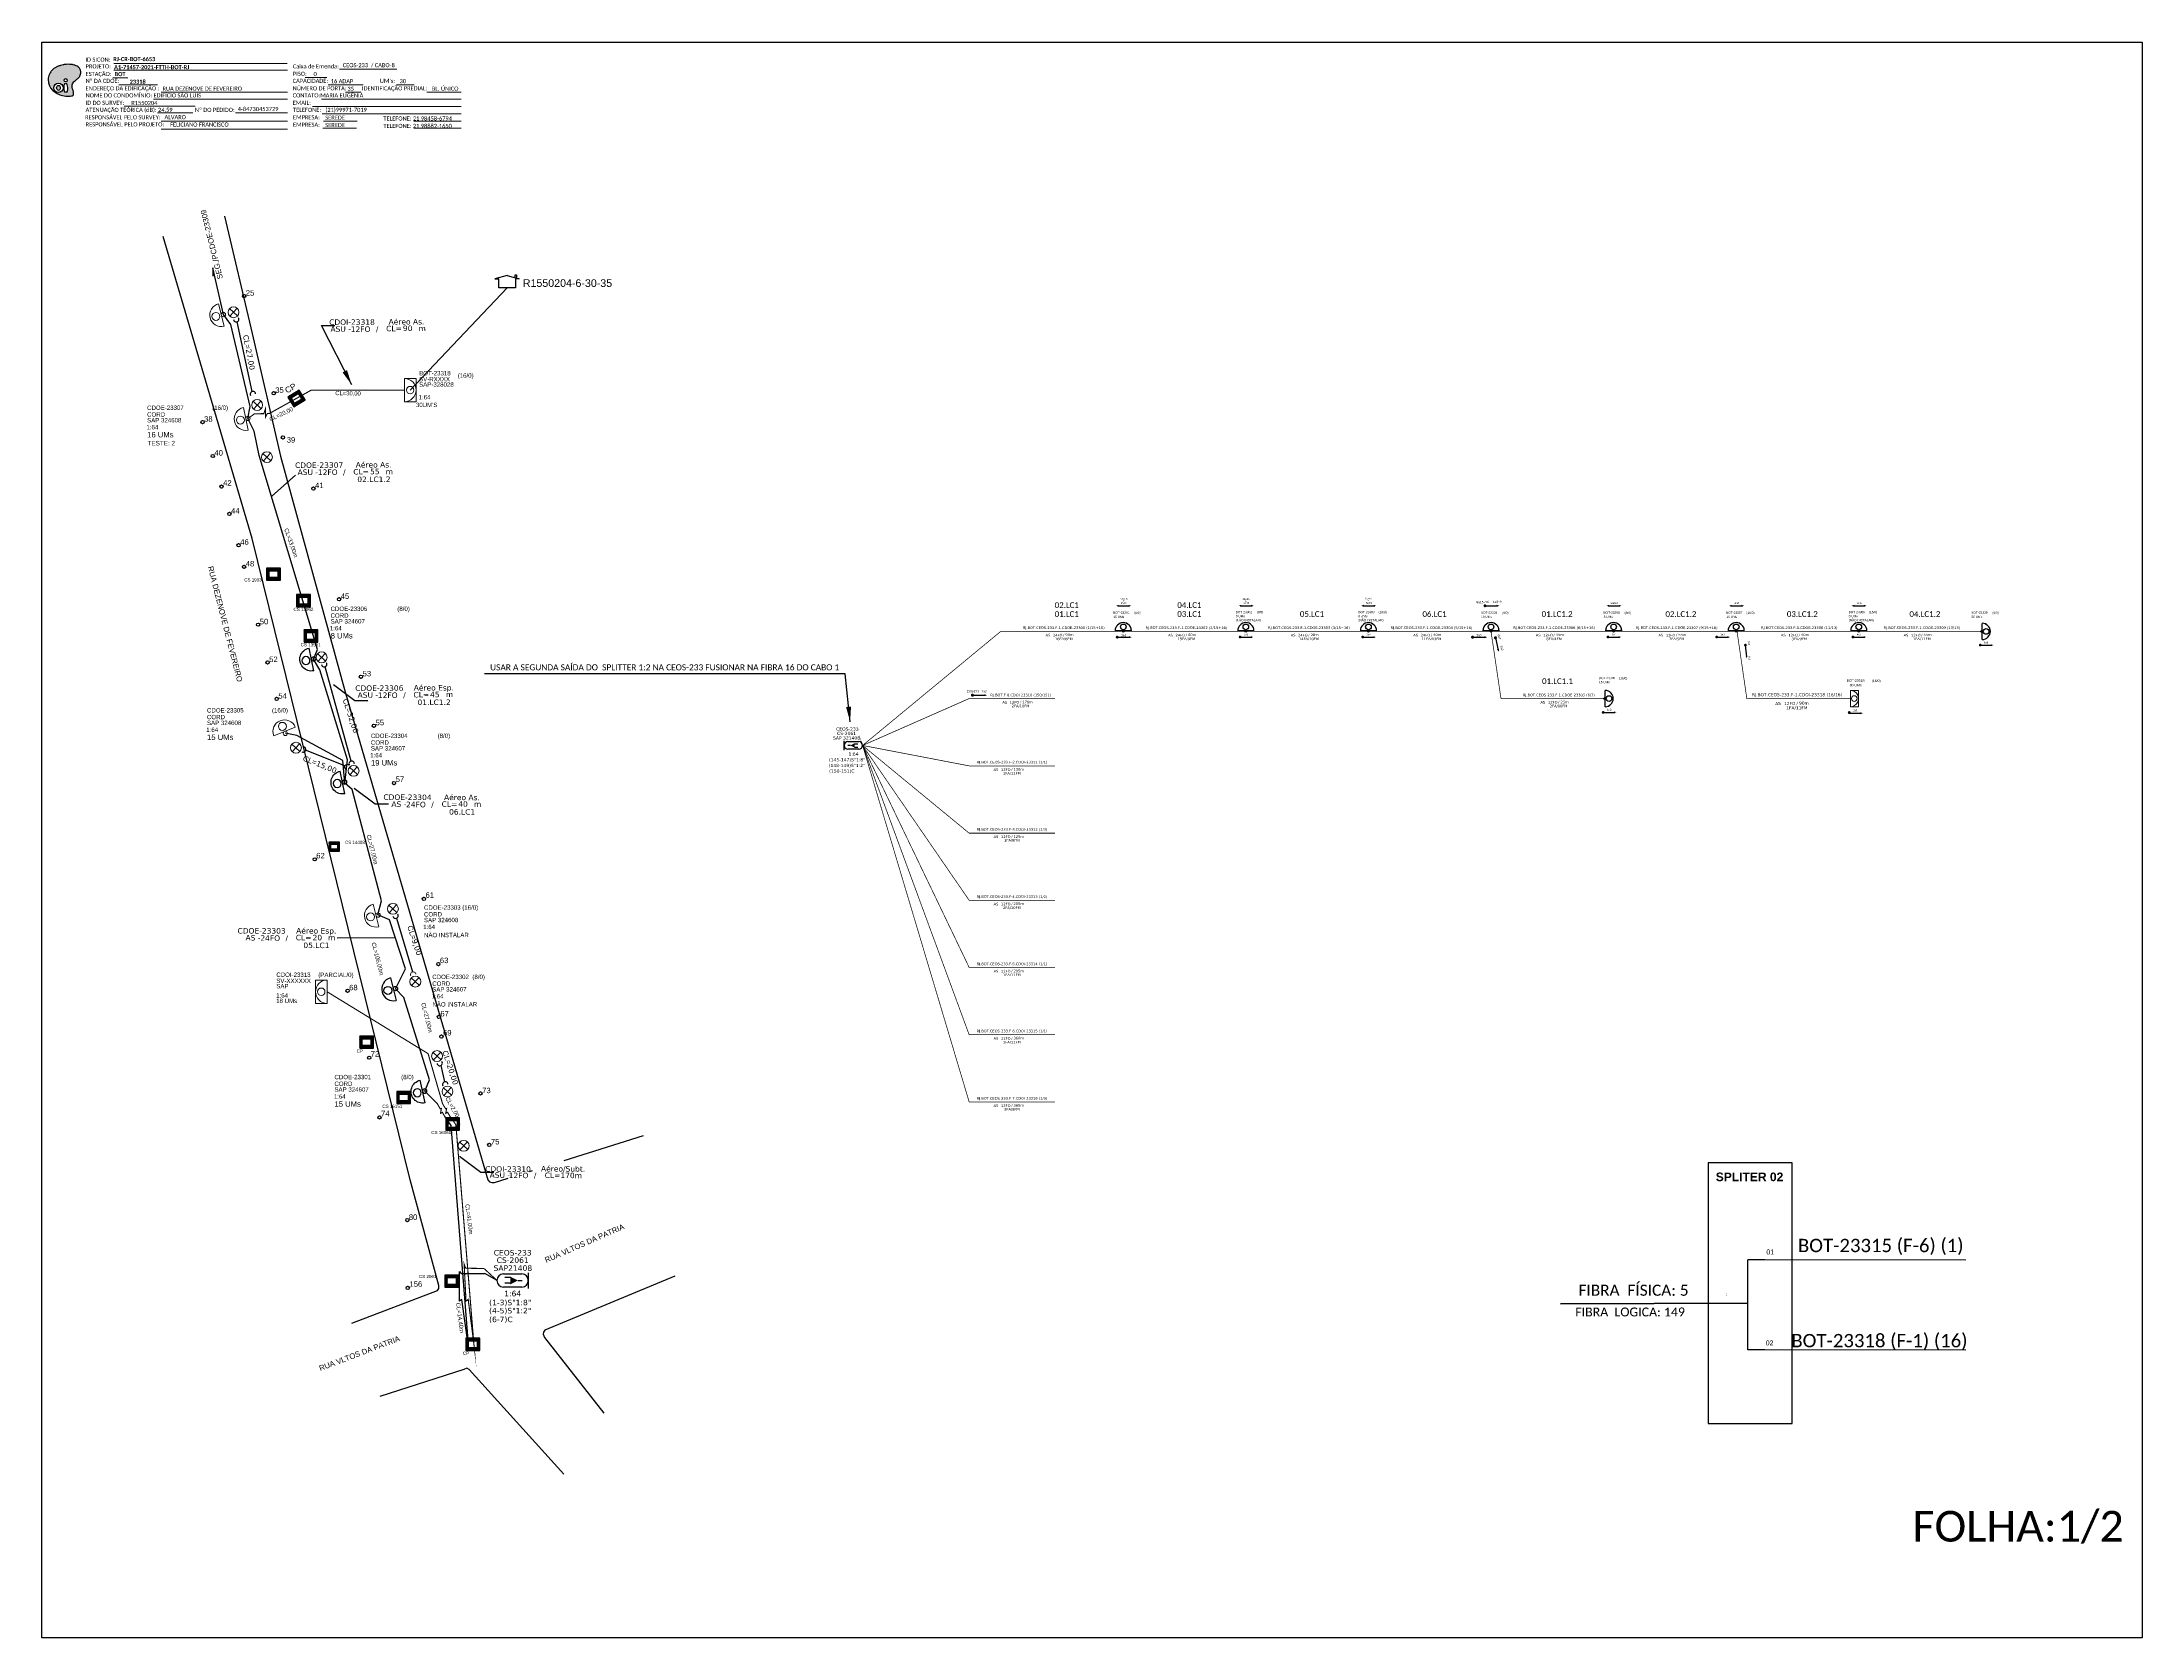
# Model space of a CAD drawing. Header units: metres. Extents: x -1362 to 1242, y -4 to 943.
# Drawn here: x -1362 to -116, y -4 to 943 of the extents above; entities that cross this region are included whole.
import ezdxf
from ezdxf.enums import TextEntityAlignment as Align

# ---------------------------------------------------------------- set-up
doc = ezdxf.new("R2010")
doc.units = ezdxf.units.M
for name, color, linetype in [('10.1-Caixas Subterrâneas', 5, 'Continuous'), ('20.4-CEOS', 1, 'Continuous'), ('CAP a instalar', 1, 'Continuous'), ('label_cabos', 7, 'Continuous'), ('Numeração Texto', 34, 'Continuous'), ('QUADRA', 7, 'Continuous'), ('SETA', 7, 'Continuous'), ('Subida Lateral', 5, 'Continuous'), ('surveys', 7, 'Continuous'), ('surveys legendas', 7, 'Continuous')]:
    doc.layers.add(name, color=color, linetype=linetype)
for name, color, linetype, lineweight in [('10.4-Postes', 1, 'Continuous', 0), ("20.0-LEGENDA DOS CDO'S", 1, 'Continuous', 0), ('20.1-CDO_INTERIOR', 1, 'Continuous', 0), ('20.2-CDO_POSTE', 1, 'Continuous', 5), ('20.6-CORDOALHA_SUPORTE', 7, 'Continuous', 25), ('40.1-ETIQUETAS', 1, 'Continuous', 20), ('Numeração', 251, 'Continuous', 0), ('Segmento Logradouro Texto', 238, 'Continuous', 0)]:
    doc.layers.add(name, color=color, linetype=linetype, lineweight=lineweight)
doc.styles.add('ARIAL', font='arial.ttf')
doc.styles.add('DIGICADE', font='arial.ttf')
doc.styles.add('FTTH', font='arial.ttf')
doc.styles.add('MtXpl_Calibri', font='calibri.ttf')
doc.styles.add('ROMANS', font='arial.ttf')
doc.styles.add('siredit', font='verdana.ttf')
doc.styles.get("Standard").update_dxf_attribs({"font": 'arial.ttf'})
doc.styles.add('WMF-Calibri0', font='calibri.ttf')
doc.styles.add('WMF-Calibri1', font='calibrib.ttf')
doc.linetypes.add('FENCELINE1', pattern='A,0.25,-0.1,[133,ltypeshp.shx,S=0.1,R=0,X=-0.1,Y=0],-0.1,1', length=1.45)
doc.dimstyles.new('CC', dxfattribs={"dimtxt": 1, "dimasz": 2, "dimexe": 0.18, "dimexo": 0.0625, "dimgap": 0.09, "dimtad": 0, "dimdec": 0, "dimrnd": 1, "dimzin": 0, "dimdsep": 46, "dimtxsty": 'siredit', "dimblk": 'NONE', "dimcen": 0, "dimse1": 1, "dimse2": 1, "dimsd1": 1, "dimsd2": 1, "dimclrt": 7, "dimadec": 0, "dimazin": 0, "dimtfac": 1, "dimtdec": 0, "dimtofl": 0, "dimtmove": 0, "dimatfit": 3, "dimfxl": 1, "dimtolj": 1, "dimtzin": 0, "dimarcsym": 0})
doc.dimstyles.get("Standard").update_dxf_attribs({"dimtxt": 0.18, "dimasz": 0.18, "dimexe": 0.18, "dimexo": 0.0625, "dimgap": 0.09, "dimtad": 0, "dimtih": 1, "dimtoh": 1, "dimdec": 4, "dimzin": 0, "dimdsep": 46, "dimtxsty": 'Standard', "dimcen": 0.09, "dimadec": 0, "dimazin": 0, "dimtfac": 1, "dimtdec": 4, "dimtofl": 0, "dimtmove": 0, "dimatfit": 3, "dimfxl": 1, "dimtolj": 1, "dimtzin": 0, "dimarcsym": 0})

# ---------------------------------------------------------------- blocks, each defined once
blk = doc.blocks.new('CEOS_RP_CT_DRT')
at = {"layer": '20.4-CEOS', "color": 0}
for p, q in [((-4.54, 1.19), (-1.19, 1.19)), ((-1.19, -1.19), (-4.54, -1.19))]:
    blk.add_line(p, q, dxfattribs=at)
for points in [[(-5.73, -1.43), (-5.73, 1.44)], [(-3.79, 0), (-4.59, 0)], [(-2.47, 0.48), (-1.45, 0.48)], [(-2.47, -0.52), (-1.45, -0.52)]]:
    blk.add_lwpolyline(points, dxfattribs=at)
blk.add_lwpolyline([(-3.79, 0, 0, 1.47, 0), (-2.41, 0, 1.47, 1.47, 0)], format="xyseb", dxfattribs=at)
for centre, start, end in [((-4.54, 0), 90, 270), ((-1.19, 0), 270, 90)]:
    blk.add_arc(centre, 1.19, start, end, dxfattribs=at)
at = {"layer": '20.4-CEOS', "color": 7, "style": 'siredit'}
for tag, p in [('Nº_DA_CEOS', (-2.86, 5.6)), ('LOCAL', (-2.86, 4.24)), ('SAP', (-2.86, 2.78)), ('RACIO_SPLITAGEM', (-2.86, -1.88)), ('FIBRAS_SPLITTER', (-2.86, -3.58)), ('RESERVA_FINAIS', (-2.86, -6.39)), ('FIBRAS_TOP_C', (-2.86, -5.08))]:
    blk.add_attdef(tag, text='', height=1.01, dxfattribs=at).set_placement(p, align=Align.TOP_CENTER)
blk = doc.blocks.new('CDOE-TEXTO PADRÃO')
at = {"layer": "20.0-LEGENDA DOS CDO'S", "color": 0, "style": 'ARIAL'}
for tag, p in [('CDO_N', (0.5, 7.4)), ('CORDOALHA', (0.5, 4.3)), ('SAP', (0.5, 1.7)), ('SPLITER_1', (0.6, -0.9)), ('SPLITER_2', (0.6, -3.5)), ('(XX-XX_F)S', (0.5, -8.3)), ('(XX-XX_L)S', (0.5, -10.8)), ('UMS', (0.5, -13.1))]:
    blk.add_attdef(tag, p, '', height=1.7, rotation=0.118, dxfattribs=at)
blk.add_attdef('FIBRAS_UTILIZADAS', text='', height=1.7, rotation=0.118, dxfattribs=at).set_placement((19.8, 7.4), align=Align.CENTER)
blk = doc.blocks.new('ETIQUETA_RS5F')
at = {"layer": '40.1-ETIQUETAS', "color": 0, "style": 'siredit'}
blk.add_text('/', height=1.5, dxfattribs=at).set_placement((1.5, -2), align=Align.MIDDLE_RIGHT)
for tag, p in [('ETIQUETA_R_SECUNDARIA', (1.2, 2.1)), ('ETIQUETA_R_PRIMARIA', (1.2, 4.1)), ('F_ATIVAS/F_MORTAS', (1.1, -4.2))]:
    blk.add_attdef(tag, text='', height=1.5, dxfattribs=at).set_placement(p, align=Align.MIDDLE_CENTER)
for tag, p in [('TIPO_CABO', (-6.6, -2.1)), ('CAP_CABO', (0.4, -2.1))]:
    blk.add_attdef(tag, text='', height=1.5, dxfattribs=at).set_placement(p, align=Align.MIDDLE_RIGHT)
for tag, p in [('FUSÃO_1', (0.8, -8.4)), ('FUSÃO_2', (0.8, -10.6)), ('FUSÃO_3', (0.8, -12.9)), ('FUSÃO_4', (0.8, -15.1)), ('FUSÃO_5', (0.8, -17.2))]:
    blk.add_attdef(tag, text='', height=1.5, dxfattribs=at).set_placement(p, align=Align.CENTER)
blk.add_attdef('METROS', text='', height=1.5, dxfattribs=at).set_placement((2.1, -2), align=Align.MIDDLE_LEFT)
blk = doc.blocks.new('POLE_POLE')
at = {"color": 1}
for p, q in [((-0.0000031, 0.0000069), (0.0000027, 0.0000015)), ((0.0000025, 0.0000071), (-0.0000029, 0.0000013))]:
    blk.add_line(p, q, dxfattribs=at)
blk.add_circle((-0.0000002, 0.0000042), 0.00000396, dxfattribs=at)
blk = doc.blocks.new('*X10')
at = {"color": 0, "linetype": 'Continuous'}
for p, q in [((-1.25, 0.34099), (-0.49099, 1.1)), ((-1.25, 0.517767), (-0.667767, 1.1)), ((-1.25, 0.694544), (-0.844544, 1.1)), ((-1.25, 0.87132), (-1.02132, 1.1)), ((-1.25, 1.048097), (-1.198097, 1.1)), ((-1.25, 0.164214), (-0.8035, 0.610714)), ((-1.25, -0.012563), (-0.8035, 0.433937)), ((-1.25, -0.18934), (-0.8035, 0.25716)), ((-1.25, -0.366117), (-0.8035, 0.080383)), ((-0.789214, 0.625), (-0.314214, 1.1)), ((-0.612437, 0.625), (-0.137437, 1.1)), ((-0.43566, 0.625), (0.03934, 1.1)), ((-0.258883, 0.625), (0.216117, 1.1)), ((-0.082107, 0.625), (0.392893, 1.1)), ((0.09467, 0.625), (0.56967, 1.1)), ((0.271447, 0.625), (0.746447, 1.1)), ((0.448223, 0.625), (0.923223, 1.1)), ((0.625, 0.625), (1.1, 1.1)), ((0.801777, 0.625), (1.25, 1.073223)), ((0.8035, 0.449947), (1.25, 0.896447)), ((0.8035, 0.27317), (1.25, 0.71967)), ((0.8035, 0.096393), (1.25, 0.542893)), ((0.8035, -0.080383), (1.25, 0.366117)), ((0.8035, -0.25716), (1.25, 0.18934)), ((0.8035, -0.433937), (1.25, 0.012563)), ((-1.25, -0.542893), (-0.8035, -0.096393)), ((-1.25, -0.71967), (-0.8035, -0.27317)), ((-1.25, -0.896447), (-0.8035, -0.449947)), ((-1.25, -1.073223), (-0.801777, -0.625)), ((-1.1, -1.1), (-0.625, -0.625)), ((-0.923223, -1.1), (-0.448223, -0.625)), ((-0.746447, -1.1), (-0.271447, -0.625)), ((-0.56967, -1.1), (-0.09467, -0.625)), ((-0.392893, -1.1), (0.082107, -0.625)), ((-0.216117, -1.1), (0.258883, -0.625)), ((-0.03934, -1.1), (0.43566, -0.625)), ((0.137437, -1.1), (0.612437, -0.625)), ((0.314214, -1.1), (0.789214, -0.625)), ((0.49099, -1.1), (1.25, -0.34099)), ((0.667767, -1.1), (1.25, -0.517767)), ((0.8035, -0.610714), (1.25, -0.164214)), ((0.844544, -1.1), (1.25, -0.694544)), ((1.02132, -1.1), (1.25, -0.87132)), ((1.198097, -1.1), (1.25, -1.048097))]:
    blk.add_line(p, q, dxfattribs=at)
blk = doc.blocks.new('MANHOLE_MQ')
at = {"color": 0, "linetype": 'Continuous'}
for p, q in [((0.0000062, 0.0000057), (-0.0000063, 0.0000057)), ((-0.0000063, 0.0000057), (-0.0000063, -0.0000053)), ((-0.000004, 0.0000033), (0.000004, 0.0000033)), ((-0.000004, -0.0000029), (-0.000004, 0.0000033)), ((0.000004, 0.0000033), (0.000004, -0.0000029)), ((0.0000062, -0.0000053), (0.0000062, 0.0000057)), ((-0.0000063, -0.0000053), (0.0000062, -0.0000053)), ((0.000004, -0.0000029), (-0.000004, -0.0000029)), ((0.000004, -0.0000029), (0.000004, -0.0000029))]:
    blk.add_line(p, q, dxfattribs=at)
at = {"color": 0, "linetype": 'Continuous', "xscale": 5e-06, "yscale": 5e-06, "zscale": 1e-05}
blk.add_blockref('*X10', (0, 0.0000002), dxfattribs=at)
blk = doc.blocks.new('*U11')
at = {"layer": '20.4-CEOS', "color": 7, "style": 'siredit'}
for tag, p in [('FIBRAS_SPLITTER', (0, 0)), ('FIBRAS_TOP_C', (0, -4.13)), ('RESERVA_FINAIS', (0, -5.46))]:
    blk.add_attdef(tag, p, '', height=1.01, dxfattribs=at)
for tag, p, flags in [('ID_ATIVIDADE', (0, -6.77), 3), ('FATOR', (0, -8.09), 1), ('QTDE', (0, -9.4), 1), ('FID', (0, -10.71), 1)]:
    blk.add_attdef(tag, p, '', height=1.01, dxfattribs=dict(at, flags=flags))
blk = doc.blocks.new('*U13')
at = {"layer": '20.4-CEOS', "color": 7, "style": 'siredit'}
blk.add_attdef('FIBRAS_SPLITTER', (0, 0), '', height=1.01, dxfattribs=at)
for tag, p, flags in [('QTDE', (0, -4.11), 1), ('ID_ATIVIDADE', (0, -1.48), 3), ('FATOR', (0, -2.79), 1), ('FID', (0, -5.42), 1)]:
    blk.add_attdef(tag, p, '', height=1.01, dxfattribs=dict(at, flags=flags))
blk = doc.blocks.new('*U16')
at = {"color": 0}
blk.add_line((2.14, -0.58), (-2.1, -0.68), dxfattribs=at)
for centre, radius in [((0, 0.38), 0.733), ((0.03, -1.03), 0.393)]:
    blk.add_circle(centre, radius, dxfattribs=at)
blk.add_arc((0.02, -0.63), 2.12, 1.3782, 181.3782, dxfattribs=at)
blk = doc.blocks.new('Inst CDOE-8 CAIXA DIST OPT CDOE 48F_8D C_SPL OPTAP')
at = {"layer": "20.0-LEGENDA DOS CDO'S", "color": 0, "style": 'ARIAL'}
for tag, p, height in [('CORDOALHA', (0.12, 4.02), 0.8), ('FID', (0.12, 5.25), 0.8), ('1:XX', (-0.01, 1.7), 0.8), ('SAP', (0.12, 2.96), 0.8), ('UMS', (0.14, 0.22), 1)]:
    blk.add_attdef(tag, p, '', height=height, rotation=0.118, dxfattribs=at)
at = {"layer": "20.0-LEGENDA DOS CDO'S", "color": 0}
for tag, p, style, flags in [('ID_ATIVIDADE', (0.12, 6.47), 'ARIAL', 3), ('FATOR', (7.92, 6.47), 'ARIAL', 1), ('QTDE', (0.23, -0.97), 'DIGICADE', 3)]:
    blk.add_attdef(tag, p, '', height=0.8, rotation=0.118, dxfattribs=dict(at, style=style, flags=flags))
at = {"layer": "20.0-LEGENDA DOS CDO'S", "color": 0, "style": 'ARIAL'}
blk.add_attdef('FIBRAS_UTILIZADAS', text='', height=0.8, rotation=0.118, dxfattribs=at).set_placement((13.48, 5.26), align=Align.CENTER)
blk = doc.blocks.new('CDOE_CT_POSTE')
at = {"layer": "20.0-LEGENDA DOS CDO'S", "color": 0, "style": 'ARIAL'}
for tag, p, height in [('CDO_N', (0.12, 5.25), 0.8), ('CORDOALHA', (0.12, 4.02), 0.8), ('1:XX', (-0.01, 1.7), 0.8), ('SAP', (0.12, 2.96), 0.8), ('UMS', (0.14, 0.22), 1)]:
    blk.add_attdef(tag, p, '', height=height, rotation=0.118, dxfattribs=at)
blk.add_attdef('FIBRAS_UTILIZADAS', text='', height=0.8, rotation=0.118, dxfattribs=at).set_placement((7.83, 5.26), align=Align.CENTER)
blk = doc.blocks.new('*U21')
at = {"color": 0}
blk.add_line((2.14, -0.58), (-2.1, -0.68), dxfattribs=at)
for centre, radius in [((0, 0.38), 0.733), ((0.03, -1.03), 0.393)]:
    blk.add_circle(centre, radius, dxfattribs=at)
blk.add_arc((0.02, -0.63), 2.12, 1.3782, 181.3782, dxfattribs=at)
blk = doc.blocks.new('Inst CDOE-16 CAIXA DIST OPT CDOE 48F_16D C_SPL_2_1_8')
at = {"layer": "20.0-LEGENDA DOS CDO'S", "color": 0, "style": 'ARIAL'}
for tag, p, height in [('CORDOALHA', (0.12, 4.02), 0.8), ('FID', (0.12, 5.25), 0.8), ('1:XX', (-0.01, 1.7), 0.8), ('SAP', (0.12, 2.96), 0.8), ('UMS', (0.14, 0.22), 1)]:
    blk.add_attdef(tag, p, '', height=height, rotation=0.118, dxfattribs=at)
at = {"layer": "20.0-LEGENDA DOS CDO'S", "color": 0}
for tag, p, style, flags in [('ID_ATIVIDADE', (0.12, 6.47), 'ARIAL', 3), ('FATOR', (7.92, 6.47), 'ARIAL', 1), ('QTDE', (0.1, -1.17), 'DIGICADE', 3)]:
    blk.add_attdef(tag, p, '', height=0.8, rotation=0.118, dxfattribs=dict(at, style=style, flags=flags))
at = {"layer": "20.0-LEGENDA DOS CDO'S", "color": 0, "style": 'ARIAL'}
blk.add_attdef('FIBRAS_UTILIZADAS', text='', height=0.8, rotation=0.118, dxfattribs=at).set_placement((13.48, 5.26), align=Align.CENTER)
blk = doc.blocks.new('Teste  FTTH')
at = {"color": 0, "lineweight": 0, "style": 'ROMANS'}
for tag, p in [('TESTE', (-2.3, -0.29)), ('QTDE', (0.21, -0.29))]:
    blk.add_attdef(tag, p, '', height=0.48, dxfattribs=at)
for tag, p, flags in [('FID', (-2.23, -1.25), 1), ('FATOR', (-2.23, -2.03), 3), ('ID_ATIVIDADE', (-2.23, -2.72), 3)]:
    blk.add_attdef(tag, p, '', height=0.48, dxfattribs=dict(at, flags=flags))
blk = doc.blocks.new('CDOI_CT_ESQ')
at = {"layer": '20.1-CDO_INTERIOR', "color": 8, "lineweight": 18}
blk.add_lwpolyline([(-2.12, -2.13), (-2.12, 2.12), (0, 2.12), (0.01, -2.13)], close=True, dxfattribs=at)
blk.add_circle((-1.06, 0), 0.68, dxfattribs=at)
blk.add_arc((0.01, 0), 2.13, 90.0276, 270.0276, dxfattribs=at)
at = {"layer": "20.0-LEGENDA DOS CDO'S", "color": 8, "style": 'ARIAL'}
for tag, p in [('SAP', (-9.3, 0.61)), ('CDO_N', (-9.3, 2.69)), ('SURVEY', (-9.3, 1.6)), ('1:XX', (-9.31, -1.08)), ('UMS', (-9.31, -2.09))]:
    blk.add_attdef(tag, p, '', height=0.8, rotation=359.9724, dxfattribs=at)
blk.add_attdef('FIBRAS_UTILIZADAS', text='', height=0.8, rotation=359.9724, dxfattribs=at).set_placement((-1.59, 2.69), align=Align.CENTER)
blk = doc.blocks.new('Inst CORD BENZINAL 4.55MM 3F (sem recursos)')
at = {"layer": '20.6-CORDOALHA_SUPORTE', "color": 0, "lineweight": 0, "style": 'ROMANS'}
blk.add_attdef('LANCE', text='', height=1, dxfattribs=at).set_placement((-0.54, -2.21), align=Align.RIGHT)
for tag, p, flags in [('FATOR', (-5.2, -4.44), 3), ('ID_ATIVIDADE', (-5.2, -6.67), 3), ('FID', (-5.2, -8.9), 1)]:
    blk.add_attdef(tag, p, '', height=1, dxfattribs=dict(at, flags=flags))
at = {"layer": '20.6-CORDOALHA_SUPORTE', "color": 0, "style": 'siredit'}
blk.add_attdef('QTDE', (-0.54, -2.21), '', height=1, rotation=359.69, dxfattribs=at)
blk = doc.blocks.new('Inst CB ESP CFOA-SM-AS-80-TS-24')
at = {"layer": 'label_cabos', "color": 0, "style": 'siredit'}
for tag, flags, p in [('ID_ATIVIDADE', 3, (1.31, 2.67)), ('FATOR', 1, (11.56, 2.55))]:
    blk.add_attdef(tag, text='', height=1, rotation=359.69, dxfattribs=dict(at, flags=flags)).set_placement(p, align=Align.MIDDLE_CENTER)
for tag, p in [('TIPO_CABO', (1.76, 0)), ('DESTINO_CABO', (3.13, 1.26)), ('CABO', (4.69, -0.05)), ('/', (7.71, -0.05)), ('LANCE', (10.81, 0)), ('TIPO_CABO', (13.11, 1.24)), ('UND', (15.96, 0)), ('FID', (13.15, -1.41))]:
    blk.add_attdef(tag, text='', height=1, rotation=359.69, dxfattribs=at).set_placement(p, align=Align.MIDDLE_CENTER)
blk.add_attdef('QTDE', (12.43, -0.47), '', height=1, rotation=359.69, dxfattribs=at)
blk = doc.blocks.new('_None')
blk = doc.blocks.new('Inst CB ESP CFOA-SM-ASU-120-S-12')
at = {"layer": 'label_cabos', "color": 0, "style": 'siredit'}
for tag, flags, p in [('ID_ATIVIDADE', 3, (1.31, 2.67)), ('FATOR', 1, (11.56, 2.55))]:
    blk.add_attdef(tag, text='', height=1, rotation=359.69, dxfattribs=dict(at, flags=flags)).set_placement(p, align=Align.MIDDLE_CENTER)
for tag, p in [('TIPO_CABO', (1.26, 0)), ('DESTINO_CABO', (3.13, 1.26)), ('CABO', (4.69, -0.05)), ('/', (7.71, -0.05)), ('LANCE', (10.81, 0)), ('TIPO_CABO', (13.11, 1.24)), ('UND', (15.96, 0)), ('FID', (13.15, -1.41))]:
    blk.add_attdef(tag, text='', height=1, rotation=359.69, dxfattribs=at).set_placement(p, align=Align.MIDDLE_CENTER)
blk.add_attdef('QTDE', (12.43, -0.47), '', height=1, rotation=359.69, dxfattribs=at)
blk = doc.blocks.new('Inst CB AS CFOA-SM-ASU-120-S-12')
at = {"layer": 'label_cabos', "color": 0, "style": 'siredit'}
for tag, flags, p in [('ID_ATIVIDADE', 3, (1.31, 2.67)), ('FATOR', 1, (11.56, 2.55))]:
    blk.add_attdef(tag, text='', height=1, rotation=359.69, dxfattribs=dict(at, flags=flags)).set_placement(p, align=Align.MIDDLE_CENTER)
for tag, p in [('TIPO_CABO', (1.26, 0)), ('DESTINO_CABO', (3.13, 1.26)), ('CABO', (4.69, -0.05)), ('/', (7.71, -0.05)), ('LANCE', (10.81, 0)), ('TIPO_CABO', (13.11, 1.24)), ('UND', (15.96, 0)), ('FID', (13.15, -1.41))]:
    blk.add_attdef(tag, text='', height=1, rotation=359.69, dxfattribs=at).set_placement(p, align=Align.MIDDLE_CENTER)
blk.add_attdef('QTDE', (12.43, -0.47), '', height=1, rotation=359.69, dxfattribs=at)
blk = doc.blocks.new('Inst CB AS CFOA-SM-AS-80-TS-24')
at = {"layer": 'label_cabos', "color": 0, "style": 'siredit'}
for tag, flags, p in [('ID_ATIVIDADE', 3, (1.31, 2.67)), ('FATOR', 1, (11.56, 2.55))]:
    blk.add_attdef(tag, text='', height=1, rotation=359.69, dxfattribs=dict(at, flags=flags)).set_placement(p, align=Align.MIDDLE_CENTER)
for tag, p in [('TIPO_CABO', (1.76, 0)), ('DESTINO_CABO', (3.13, 1.26)), ('CABO', (4.69, -0.05)), ('/', (7.71, -0.05)), ('LANCE', (10.81, 0)), ('TIPO_CABO', (13.11, 1.24)), ('UND', (15.96, 0)), ('FID', (13.15, -1.41))]:
    blk.add_attdef(tag, text='', height=1, rotation=359.69, dxfattribs=at).set_placement(p, align=Align.MIDDLE_CENTER)
blk.add_attdef('QTDE', (12.43, -0.47), '', height=1, rotation=359.69, dxfattribs=at)
blk = doc.blocks.new('LEGENDA DOS CABOS')
at = {"layer": 'label_cabos', "color": 0, "style": 'siredit'}
for tag, p in [('TIPO_CABO', (2.74, 0.52)), ('ID', (4.24, 1.63)), ('CABO', (6.16, 0.47)), ('/', (9.19, 0.47)), ('METROS', (14.36, 0.47)), ('XX', (14.31, 1.67))]:
    blk.add_attdef(tag, text='', height=1, rotation=359.69, dxfattribs=at).set_placement(p, align=Align.MIDDLE_CENTER)
blk = doc.blocks.new('SURVEY_SURVEY')
for p, q in [((0, 0.0000127), (-0.0000126, 0.000009)), ((-0.0000126, 0.000009), (-0.0000086, 0.000009)), ((-0.0000086, 0), (-0.0000086, 0.000009)), ((0.0000086, 0), (-0.0000086, 0)), ((0, 0.0000127), (0.0000126, 0.000009)), ((0.0000084, 0.0000132), (0.0000098, 0.0000132)), ((0.0000084, 0.0000103), (0.0000084, 0.0000132)), ((0.0000126, 0.000009), (0.0000086, 0.000009)), ((0.0000086, 0.000009), (0.0000086, 0)), ((0.0000098, 0.0000132), (0.0000098, 0.0000099))]:
    blk.add_line(p, q)
blk = doc.blocks.new('OI')
h = blk.add_hatch(color=40)
edge = h.paths.add_edge_path()
edge.add_spline(control_points=[(4.35, -0.67), (3.92, -0.99), (3.26, -1.5), (2.81, -2.59), (2.9, -3.5), (3.06, -4.27), (3.31, -4.85), (3.37, -5.39), (3.4, -5.88), (3.2, -6.4), (2.54, -6.61), (1.65, -6.63), (0.55, -6.67), (-0.56, -6.42), (-1.61, -6.14), (-2.77, -5.61), (-3.92, -4.77), (-4.89, -3.7), (-5.34, -2.65), (-5.6, -1.94), (-5.85, -0.96), (-5.71, 0.47), (-5.1, 2.02), (-4.14, 3.02), (-3.3, 3.61), (-2.37, 4.16), (-1.36, 4.44), (-0.56, 4.7), (0.79, 4.85), (2.24, 4.97), (3.79, 4.57), (4.67, 4.21), (5.44, 3.65), (5.76, 2.99), (6.03, 2.21), (6.01, 1.46), (5.72, 0.64), (5.31, 0.08), (4.88, -0.38), (4.51, -0.55), (4.35, -0.67)], knot_values=[0, 0, 0, 0, 1.60434, 2.417191, 3.427595, 4.282808, 4.776746, 5.304182, 5.888771, 6.258406, 6.858137, 7.79129, 8.986195, 10.124242, 11.187857, 12.242908, 13.953784, 15.414161, 16.515391, 17.349188, 17.675853, 19.552021, 21.515531, 22.568638, 23.63245, 24.621084, 25.782718, 26.745347, 27.142653, 29.870543, 31.004649, 31.921532, 32.709589, 33.801391, 34.042471, 35.192333, 35.971461, 36.628871, 37.254359, 37.836911, 37.836911, 37.836911, 37.836911], degree=3, periodic=0)
h.paths.add_polyline_path([(1.13, -0.87, -1), (-0.04, -0.87, -1)], flags=16)
edge = h.paths.add_edge_path(flags=16)
edge.add_ellipse((0.56, -3.59), major_axis=(-0.02, 1.71), ratio=0.361305, start_angle=0, end_angle=360)
h.paths.add_polyline_path([(-0.36, -3.62, -1), (-3.8, -3.62, -1)], flags=16)
edge = h.paths.add_edge_path(flags=0)
edge.add_ellipse((-2.08, -3.62), major_axis=(0, 0.885), ratio=0.758294, start_angle=0, end_angle=360)
at = {"color": 40}
for centre, radius in [((-2.08, -3.62), 1.72), ((0.54, -0.87), 0.587)]:
    blk.add_circle(centre, radius, dxfattribs=at)
blk.add_ellipse((-2.08, -3.62), major_axis=(0, 0.885), ratio=0.758294, start_param=-3.141592653589792, end_param=3.141592653589792, dxfattribs=at)
blk.add_ellipse((0.56, -3.59), major_axis=(-0.02, 1.71), ratio=0.361305, dxfattribs=at)
at = {"color": 40, "start_tangent": (-0.800898, -0.598801), "end_tangent": (-0.800898, -0.598801)}
blk.add_spline([(4.35, -0.67), (3.2, -1.78), (2.9, -2.54), (2.92, -3.55), (3.12, -4.38), (3.28, -4.85), (3.37, -5.37), (3.35, -5.95), (3.2, -6.29), (2.66, -6.55), (1.73, -6.63), (0.54, -6.62), (-0.58, -6.41), (-1.6, -6.11), (-2.56, -5.67), (-3.95, -4.67), (-4.89, -3.56), (-5.37, -2.56), (-5.64, -1.78), (-5.72, -1.46), (-5.63, 0.42), (-4.84, 2.22), (-4.13, 2.99), (-3.27, 3.62), (-2.4, 4.09), (-1.3, 4.47), (-0.37, 4.72), (0.02, 4.77), (2.75, 4.8), (3.85, 4.53), (4.69, 4.16), (5.31, 3.68), (5.85, 2.73), (5.93, 2.5), (5.94, 1.35), (5.67, 0.62), (5.29, 0.08), (4.84, -0.36), (4.35, -0.67)], degree=3, dxfattribs=at)

msp = doc.modelspace()

# ---------------------------------------------------------------- linework, layer by layer
at = {"color": 7}
for p, q in [((-211.1, 588.3), (-211.1, 597.9)), ((-715.7, 593.5), (-725.3, 593.5)), ((-570.3, 593.5), (-579.9, 593.5)), ((-497.6, 593.5), (-507.2, 593.5)), ((-424.9, 593.5), (-434.5, 593.5)), ((-352.2, 593.5), (-361.8, 593.5)), ((-279.5, 593.5), (-289.1, 593.5)), ((-434.7, 548.4), (-434.7, 558.1))]:
    msp.add_line(p, q, dxfattribs=at)
at = {"color": 8}
msp.add_line((-643, 593.5), (-652.6, 593.5), dxfattribs=at)
at = {"color": 7, "linetype": 'Continuous'}
for p, q in [((-340, 220.6), (-350.1, 220.6)), ((-340, 167.2), (-350.1, 167.2))]:
    msp.add_line(p, q, dxfattribs=at)
at = {"color": 10, "linetype": 'Continuous'}
for p, q in [((-340, 220.7), (-220.8, 220.6)), ((-340, 167.3), (-220.8, 167.2))]:
    msp.add_line(p, q, dxfattribs=at)
at = {"color": 1, "linetype": 'Continuous', "lineweight": 60}
msp.add_line((-350.1, 194.9), (-461.3, 194.5), dxfattribs=at)
msp.add_lwpolyline([(-1361.8, 942.5), (-116.3, 942.5), (-116.3, -3.6), (-1361.8, -3.6)], close=True)
at = {"lineweight": 0}
for points in [[(-1319.2, 929.9), (-1216.3, 929.9)], [(-1319.1, 925.8), (-1216.2, 925.8)], [(-1185.3, 926.5), (-1151.3, 926.5)], [(-1319.8, 921.4), (-1310.9, 921.4)], [(-1291, 912.9), (-1216.2, 912.9)], [(-1205.7, 921.5), (-1192.8, 921.5)], [(-1192.1, 917.2), (-1171.2, 917.2)], [(-1313, 904.5), (-1271, 904.5)], [(-1295.6, 908.7), (-1216.2, 908.7)], [(-1201.4, 904.3), (-1113.1, 904.3)], [(-1196, 908.7), (-1113.1, 908.7)], [(-1195.6, 899.9), (-1113.1, 899.9)]]:
    msp.add_lwpolyline(points, dxfattribs=at)
at = {"color": 7, "lineweight": 0}
for points in [[(-1316.2, 917.2), (-1293.2, 917.2)], [(-1181.8, 912.9), (-1172.4, 912.9)], [(-1151.5, 917.2), (-1141.1, 917.2)], [(-1133.5, 912.9), (-1113.1, 912.9)], [(-1293.3, 900.5), (-1272.3, 900.5)], [(-1247, 900.5), (-1216.2, 900.5)], [(-1291.1, 890.9), (-1216.2, 890.9)], [(-1291, 895.7), (-1216.2, 895.7)], [(-1195.2, 891.5), (-1175.2, 891.5)], [(-1194.8, 895.7), (-1174.8, 895.7)], [(-1141.2, 895.7), (-1113.1, 895.7)], [(-1141.2, 891.5), (-1113.1, 891.5)]]:
    msp.add_lwpolyline(points, dxfattribs=at)
at = {"color": 7}
msp.add_lwpolyline([(-1254.2, 780.9), (-1260.4, 808.7), (-1260.4, 803.8)], dxfattribs=at)
at = {"color": 4}
msp.add_lwpolyline([(-1143.4, 736.2), (-1085.9, 796.9)], dxfattribs=at)
at = {"color": 7}
for points, const_width in [([(-506.4, 608.3, 1), (-505.6, 608.3, 1)], 0.885), ([(-724.5, 589.7, 1), (-723.7, 589.7, 1)], 0.885), ([(-578.9, 589.8, 1), (-578.1, 589.8, 1)], 0.809), ([(-513.8, 589.7, 1), (-512.9, 589.7, 1)], 0.885), ([(-499.9, 589.8, 1), (-499.7, 588.9, 1)], 0.885), ([(-433.5, 589.8, 1), (-432.7, 589.8, 1)], 0.809), ([(-369, 589.8, 1), (-368.2, 589.8, 1)], 0.809), ([(-351.6, 585.4, 1), (-351.5, 584.6, 1)], 0.809), ([(-288.2, 589.8, 1), (-287.3, 589.8, 1)], 0.809), ([(-212.7, 585, 1), (-211.9, 585, 1)], 0.809), ([(-436.3, 545.1, 1), (-435.5, 545.1, 1)], 0.809), ([(-290.4, 545.1, 1), (-289.6, 545.1, 1)], 0.809)]:
    msp.add_lwpolyline(points, format="xyb", close=True, dxfattribs=dict(at, const_width=const_width))
for points, const_width in [([(-651.6, 589.8, 1), (-650.8, 589.8, 1)], 0.809), ([(-810.4, 555.3, 1), (-809.5, 555.3, 1)], 0.885)]:
    msp.add_lwpolyline(points, format="xyb", close=True, dxfattribs=dict(const_width=const_width))
msp.add_lwpolyline([(-373.6, 123.5), (-323.8, 123.5), (-323.8, 278), (-373.6, 278)], close=True, dxfattribs=at)
at = {"color": 7, "linetype": 'Continuous'}
msp.add_lwpolyline([(-350.1, 167.2), (-350.1, 220.6)], dxfattribs=at)
at = {"color": 1}
msp.add_circle((-720.5, 595.8), 1.66, dxfattribs=at)
at = {"color": 7}
for centre, radius in [((-720.5, 593.1), 0.445), ((-575.1, 595.8), 1.66), ((-575.1, 593.1), 0.445), ((-502.4, 595.8), 1.66), ((-502.4, 593.1), 0.445), ((-429.7, 595.8), 1.66), ((-429.7, 593.1), 0.445), ((-357, 593.1), 0.445), ((-284.3, 595.8), 1.66), ((-284.3, 593.1), 0.445), ((-211.6, 593.1), 0.445), ((-208.8, 593.1), 1.66), ((-435.1, 553.3), 0.445), ((-432.4, 553.3), 1.66)]:
    msp.add_circle(centre, radius, dxfattribs=at)
at = {"color": 8}
for centre, radius in [((-647.8, 595.8), 1.66), ((-647.8, 593.1), 0.445)]:
    msp.add_circle(centre, radius, dxfattribs=at)
at = {"color": 5}
msp.add_circle((-357, 595.8), 1.66, dxfattribs=at)
at = {"color": 1}
msp.add_arc((-720.5, 593.5), 4.81, 360, 180, dxfattribs=at)
at = {"color": 8}
msp.add_arc((-647.8, 593.5), 4.81, 0, 180, dxfattribs=at)
at = {"color": 7}
for centre, start, end in [((-575.1, 593.5), 0, 180), ((-502.4, 593.5), 360, 180), ((-429.7, 593.5), 360, 180), ((-284.3, 593.5), 0, 180), ((-211.1, 593.1), 270, 90), ((-434.7, 553.3), 270, 90)]:
    msp.add_arc(centre, 4.81, start, end, dxfattribs=at)
at = {"color": 5}
msp.add_arc((-357, 593.5), 4.81, 360, 180, dxfattribs=at)
at = {"layer": '20.1-CDO_INTERIOR', "color": 1, "lineweight": 18}
msp.add_lwpolyline([(-1139.9, 729.3), (-1139.9, 743.1), (-1146.8, 743.1), (-1146.8, 729.3)], close=True, dxfattribs=at)
msp.add_circle((-1143.4, 736.2), 2.2, dxfattribs=at)
msp.add_arc((-1146.8, 736.2), 6.89, 269.9724, 89.9724, dxfattribs=at)
at = {"layer": '20.4-CEOS', "color": 7}
for p, q in [((-1088.1, 212.2), (-1077.2, 212.2)), ((-1077.2, 204.4), (-1088.1, 204.4))]:
    msp.add_line(p, q, dxfattribs=at)
for points in [[(-1073.4, 212.9), (-1073.4, 203.6)], [(-1083.9, 210), (-1087.2, 210)], [(-1083.9, 206.8), (-1087.2, 206.8)], [(-1079.6, 208.3), (-1077, 208.3)]]:
    msp.add_lwpolyline(points, dxfattribs=at)
msp.add_lwpolyline([(-1079.6, 208.3, 0, 4.77, 0), (-1084.1, 208.3, 4.77, 4.77, 0)], format="xyseb", dxfattribs=at)
for centre, start, end in [((-1088.1, 208.3), 90, 270), ((-1077.2, 208.3), 270, 90)]:
    msp.add_arc(centre, 3.86, start, end, dxfattribs=at)
at = {"layer": '20.6-CORDOALHA_SUPORTE'}
for p, q in [((-1237.1, 735.3), (-1246.1, 776.7)), ((-1178.5, 516.2), (-1193.8, 572.2)), ((-1182.1, 513.4), (-1205.4, 522.8)), ((-1151.5, 423.1), (-1142.1, 391.2)), ((-1125.3, 335.7), (-1123.1, 326))]:
    msp.add_line(p, q, dxfattribs=at)
at = {"layer": '20.6-CORDOALHA_SUPORTE', "const_width": 0.518}
msp.add_lwpolyline([(-1140, 389.8, 1.231752), (-1143, 388.9)], format="xyb", dxfattribs=at)
at = {"layer": '20.6-CORDOALHA_SUPORTE'}
for centre, start, end in [((-1246.6, 778.2), 189.2967, 33.0108), ((-1236.7, 733.8), 3.7065, 207.4205), ((-1206.9, 523.2), 245.5191, 89.2331), ((-1180.7, 512.6), 48.7222, 252.4363), ((-1178.1, 514.6), 3.7065, 207.4205), ((-1152.1, 424.6), 189.2967, 33.0108), ((-1125.9, 337.2), 189.2967, 33.0108), ((-1122.6, 324.5), 5.7347, 209.4487)]:
    msp.add_arc(centre, 1.61, start, end, dxfattribs=at)
at = {"layer": '40.1-ETIQUETAS', "color": 1}
msp.add_lwpolyline([(-289.3, 558.1), (-284.5, 558.1), (-284.5, 548.4), (-289.3, 548.4)], close=True, dxfattribs=at)
at = {"layer": '40.1-ETIQUETAS', "color": 7}
for centre, major_axis, start_param, end_param in [((-720.5, 593.5), (-3.4, -3.4), 2.356194, 5.497787), ((-502.4, 593.5), (-3.4, -3.4), 2.356194, 5.497787), ((-429.7, 593.5), (-3.4, -3.4), 2.356194, 5.497787), ((-211.1, 593.1), (-3.4, 3.4), 2.356194, 5.497787), ((-720.5, 595.8), (-1.17, 1.17), 3.926991, 10.210176), ((-434.7, 553.3), (-3.4, 3.4), 2.356194, 5.497787)]:
    msp.add_ellipse(centre, major_axis=major_axis, ratio=1, start_param=start_param, end_param=end_param, dxfattribs=at)
at = {"layer": '40.1-ETIQUETAS', "color": 5}
msp.add_ellipse((-357, 593.5), major_axis=(-3.4, -3.4), ratio=1, start_param=2.356194, end_param=5.497787, dxfattribs=at)
at = {"layer": '40.1-ETIQUETAS', "color": 1}
for centre, major_axis, start_param, end_param in [((-289.3, 553.3), (-3.4, 3.4), 2.356194, 5.497787), ((-287, 553.3), (1.17, 1.17), 3.926991, 10.210176)]:
    msp.add_ellipse(centre, major_axis=major_axis, ratio=1, start_param=start_param, end_param=end_param, dxfattribs=at)
at = {"layer": 'CAP a instalar', "color": 7, "linetype": 'FENCELINE1', "ltscale": 5}
for p, q in [((-1249.8, 775), (-1254.2, 780.9)), ((-1238.3, 726.5), (-1249.8, 775)), ((-1239.6, 719.3), (-1238.3, 726.5)), ((-1236, 711.8), (-1239.6, 719.3)), ((-1232.9, 697.5), (-1236, 711.8)), ((-1200.7, 576.7), (-1198.3, 582.4))]:
    msp.add_line(p, q, dxfattribs=at)
at = {"layer": 'CAP a instalar', "color": 7, "linetype": 'FENCELINE1', "ltscale": 3}
msp.add_line((-1198.3, 582.4), (-1232.9, 697.5), dxfattribs=at)
at = {"layer": 'CAP a instalar', "color": 7, "ltscale": 5}
for p, q in [((-1196.9, 570.3), (-1200.7, 576.7)), ((-1180.6, 516.9), (-1196.9, 570.3)), ((-1210.6, 531.5), (-1217.5, 532.7)), ((-1183.4, 516.6), (-1210.6, 531.5)), ((-1182.2, 503.2), (-1183.4, 516.6)), ((-1182.2, 503.2), (-1180.6, 516.9)), ((-1177.8, 499.4), (-1182.2, 503.2)), ((-1160.5, 433.4), (-1177.8, 499.4)), ((-1162.5, 425), (-1160.5, 433.4)), ((-1155.7, 422.1), (-1162.5, 425)), ((-1146.1, 393.1), (-1155.7, 422.1)), ((-1152.2, 381.3), (-1146.1, 393.1)), ((-1147.1, 376.1), (-1152.2, 381.3)), ((-1131.9, 327.2), (-1147.1, 376.1)), ((-1127.3, 313.1), (-1134.7, 320.6)), ((-1119.3, 300.1), (-1109.1, 170.4)), ((-1114.1, 196.1), (-1114.1, 213.7)), ((-1114.1, 213.7), (-1113.1, 212.5)), ((-1113.1, 212.5), (-1099.1, 212.5)), ((-1091.9, 208.3), (-1099.1, 212.5)), ((-1112.8, 197.1), (-1114.1, 196.1)), ((-1109.1, 170.4), (-1112.8, 197.1))]:
    msp.add_line(p, q, dxfattribs=at)
at = {"layer": 'CAP a instalar', "linetype": 'FENCELINE1', "ltscale": 5}
msp.add_line((-1134.7, 320.6), (-1131.9, 327.2), dxfattribs=at)
at = {"layer": 'CAP a instalar', "ltscale": 5}
for q in [(-1122.8, 305.3), (-1119.3, 300.1)]:
    msp.add_line((-1122.8, 305.3), q, dxfattribs=at)
at = {"layer": 'CAP a instalar', "linetype": 'FENCELINE1', "ltscale": 5, "const_width": 0.648}
for points in [[(-1227.1, 722.2), (-1202, 736.2)], [(-1202, 736.2), (-1146.8, 736.2)], [(-1239.6, 719.3), (-1235.8, 722.1), (-1231, 722.2)]]:
    msp.add_lwpolyline(points, dxfattribs=at)
at = {"layer": 'CAP a instalar', "color": 5, "linetype": 'FENCELINE1', "ltscale": 7, "const_width": 0.413}
for points in [[(-875.1, 525.5), (-793.2, 593.1)], [(-720.5, 593.1), (-793.2, 593.1)], [(-647.8, 593.1), (-720.5, 593.1)], [(-575.1, 593.1), (-647.8, 593.1)], [(-502.4, 593.1), (-575.1, 593.1)], [(-429.7, 593.1), (-502.4, 593.1)], [(-357, 593.1), (-429.7, 593.1)]]:
    msp.add_lwpolyline(points, dxfattribs=at)
at = {"layer": 'CAP a instalar', "color": 7, "linetype": 'FENCELINE1', "ltscale": 7, "const_width": 0.413}
for points in [[(-496.5, 553.3), (-502.4, 593.1)], [(-284.3, 593.1), (-357, 593.1)], [(-211.6, 593.1), (-284.3, 593.1)], [(-496.5, 553.3), (-435.1, 553.3)]]:
    msp.add_lwpolyline(points, dxfattribs=at)
at = {"layer": 'CAP a instalar', "color": 1, "linetype": 'FENCELINE1', "ltscale": 7, "const_width": 0.413}
for points in [[(-350.7, 553.3), (-356.5, 593.1)], [(-350.7, 553.3), (-289.3, 553.3)]]:
    msp.add_lwpolyline(points, dxfattribs=at)
at = {"layer": 'CAP a instalar', "color": 251, "linetype": 'FENCELINE1', "ltscale": 7, "true_color": 0x636466, "const_width": 0.413}
for points in [[(-811.9, 553.3), (-875.1, 525.5)], [(-811.9, 553.3), (-760.9, 553.3)], [(-811.9, 314.2), (-875.1, 525.5), (-811.9, 354)], [(-811.9, 393.9), (-875.1, 525.5), (-811.9, 433.7)], [(-811.9, 473.5), (-875.1, 525.5), (-811.9, 513.4)], [(-811.9, 513.4), (-760.9, 513.4)], [(-811.9, 473.5), (-760.9, 473.5)], [(-811.9, 433.7), (-760.9, 433.7)], [(-811.9, 393.9), (-760.9, 393.9)], [(-811.9, 354), (-760.9, 354)], [(-811.9, 314.2), (-760.9, 314.2)]]:
    msp.add_lwpolyline(points, dxfattribs=at)
at = {"layer": 'CAP a instalar', "color": 8, "linetype": 'FENCELINE1', "ltscale": 5, "const_width": 0.648}
msp.add_lwpolyline([(-1124.2, 313.1), (-1132.8, 342.8), (-1192.7, 379.5)], dxfattribs=at)
at = {"layer": 'CAP a instalar', "color": 8, "ltscale": 5, "const_width": 0.648}
for points in [[(-1119.6, 305.3), (-1119.6, 305.3), (-1116.3, 300.7), (-1105.6, 170.4), (-1109, 197.1), (-1110.3, 196.1), (-1111.4, 218), (-1110.5, 215.6), (-1099.6, 215.4)], [(-1091.9, 208.3), (-1099.6, 215.4)]]:
    msp.add_lwpolyline(points, dxfattribs=at)
at = {"layer": 'CAP a instalar', "color": 7, "ltscale": 5}
msp.add_arc((-1194.4, 573.7), 1.61, 189.2967, 33.0108, dxfattribs=at)
at = {"layer": 'Numeração'}
for centre in [(-1241.9, 791.9), (-1224.3, 734.3), (-1266.5, 717.2), (-1260.5, 697.1), (-1218.9, 708.1), (-1255.3, 679), (-1200.8, 677.8), (-1250.6, 662.8), (-1245.2, 644.2), (-1241.9, 631.4), (-1185.6, 612.2), (-1233.6, 597.1), (-1228, 574.7), (-1172.6, 566.2), (-1222.6, 553.1), (-1164.9, 537.2), (-1153, 503.2), (-1200, 458), (-1135.3, 434.5), (-1126.7, 395.9), (-1180.5, 380.1), (-1126.4, 364.6), (-1124.9, 352.9), (-1101.7, 319.2), (-1161.6, 305), (-1096.5, 288.7), (-1145.1, 244.1), (-1144.8, 203.9)]:
    msp.add_circle(centre, 0.972, dxfattribs=at)
at = {"layer": 'Numeração', "color": 7}
msp.add_circle((-1167.7, 340.4), 0.972, dxfattribs=at)
at = {"layer": 'Numeração Texto'}
for centre in [(-1241.9, 791.9), (-1224.3, 734.3), (-1266.5, 717.2), (-1260.5, 697.1), (-1218.9, 708.1), (-1255.3, 679), (-1200.8, 677.8), (-1250.6, 662.8), (-1245.2, 644.2), (-1241.9, 631.4), (-1185.6, 612.2), (-1233.6, 597.1), (-1228, 574.7), (-1172.6, 566.2), (-1222.6, 553.1), (-1164.9, 537.2), (-1153, 503.2), (-1200, 458), (-1135.3, 434.5), (-1126.7, 395.9), (-1180.5, 380.1), (-1126.4, 364.6), (-1124.9, 352.9), (-1101.7, 319.2), (-1161.6, 305), (-1096.5, 288.7), (-1145.1, 244.1), (-1144.8, 203.9)]:
    msp.add_circle(centre, 0.972, dxfattribs=at)
at = {"layer": 'Numeração Texto', "color": 7}
msp.add_circle((-1167.7, 340.4), 0.972, dxfattribs=at)
at = {"layer": 'QUADRA'}
for points in [[(-1253.5, 839.3), (-1237.1, 769.7), (-1220.4, 697.1), (-1181.8, 556.5), (-1097.4, 268), (-1096.4, 266.8), (-1095, 266.4), (-1093.4, 266.4), (-1085.2, 269)], [(-1253.5, 839.3), (-1237.1, 769.7), (-1220.4, 697.1), (-1181.8, 556.5), (-1097.4, 268), (-1096.4, 266.8), (-1095, 266.4), (-1093.4, 266.4), (-1085.2, 269)], [(-1178, 183), (-1127.3, 202.4), (-1126.4, 203.5), (-1126.4, 205.4), (-1143.4, 268), (-1237.2, 648.1), (-1289.9, 827.3)], [(-1178, 183), (-1127.3, 202.4), (-1126.4, 203.5), (-1126.4, 205.4), (-1143.4, 268), (-1237.2, 648.1), (-1289.9, 827.3)], [(-1052.1, 279.4), (-1005, 294.3)], [(-1052.1, 279.4), (-1005, 294.3)], [(-1072.7, 272.9), (-1070.8, 273.5)], [(-1072.7, 272.9), (-1070.8, 273.5)], [(-986.4, 210.8), (-1063.5, 178.8), (-1064.4, 177.6), (-1064.5, 176.5), (-1063.8, 174.5), (-1063.8, 174.5), (-1028.6, 129.6)], [(-986.4, 210.8), (-1063.5, 178.8), (-1064.4, 177.6), (-1064.5, 176.5), (-1063.8, 174.5), (-1063.8, 174.5), (-1028.6, 129.6)], [(-1052.3, 93.4), (-1108.4, 155.6), (-1109.9, 156.4), (-1111.5, 155.6), (-1161.4, 139.6)], [(-1052.3, 93.4), (-1108.4, 155.6), (-1109.9, 156.4), (-1111.5, 155.6), (-1161.4, 139.6)]]:
    msp.add_lwpolyline(points, dxfattribs=at)
at = {"layer": 'SETA', "color": 7}
for points in [[(-723.8, 608.3), (-716.8, 608.3)], [(-578.4, 608.3), (-571.4, 608.3)], [(-505.7, 608.3), (-498.7, 608.3)], [(-433, 608.3), (-426, 608.3)], [(-360.3, 608.3), (-353.3, 608.3)], [(-287.6, 608.3), (-280.6, 608.3)], [(-724.1, 589.7), (-716.5, 589.7)], [(-578.5, 589.8), (-571.6, 589.8)], [(-513.3, 589.7), (-505.7, 589.7)], [(-499.8, 589.4), (-498.1, 582)], [(-433.1, 589.8), (-426.2, 589.8)], [(-368.6, 589.8), (-361.6, 589.8)], [(-287.7, 589.8), (-280.8, 589.8)], [(-351.6, 585), (-350.8, 578.1)], [(-212.3, 585), (-205.4, 585)], [(-435.9, 545.1), (-428.9, 545.1)]]:
    msp.add_lwpolyline(points, dxfattribs=at)
at = {"layer": 'SETA'}
for points in [[(-651.1, 608.3), (-644.1, 608.3)], [(-651.2, 589.8), (-644.3, 589.8)], [(-809.6, 555.3), (-802.6, 555.3)], [(-290.4, 544.6), (-282.8, 544.6)]]:
    msp.add_lwpolyline(points, dxfattribs=at)
at = {"layer": 'SETA', "color": 7}
for points in [[(-723.2, 608.9), (-724.7, 608.3), (-723.2, 607.8)], [(-717.4, 608.9), (-715.9, 608.3), (-717.4, 607.8)], [(-577.8, 608.9), (-579.3, 608.3), (-577.8, 607.8)], [(-572, 608.9), (-570.5, 608.3), (-572, 607.8)], [(-499, 608.9), (-497.4, 608.3), (-499, 607.7)], [(-432.4, 608.9), (-433.9, 608.3), (-432.4, 607.8)], [(-426.6, 608.9), (-425.1, 608.3), (-426.6, 607.8)], [(-359.7, 608.9), (-361.2, 608.3), (-359.7, 607.8)], [(-353.9, 608.9), (-352.4, 608.3), (-353.9, 607.8)], [(-287, 608.9), (-288.5, 608.3), (-287, 607.8)], [(-281.2, 608.9), (-279.7, 608.3), (-281.2, 607.8)], [(-717.1, 590.3), (-715.5, 589.7), (-717.1, 589.1)], [(-572.1, 590.3), (-570.7, 589.8), (-572.1, 589.2)], [(-506.3, 590.3), (-504.7, 589.7), (-506.3, 589.1)], [(-426.7, 590.3), (-425.3, 589.8), (-426.7, 589.2)], [(-362.2, 590.3), (-360.7, 589.8), (-362.2, 589.2)], [(-281.4, 590.3), (-279.9, 589.8), (-281.4, 589.2)], [(-205.9, 585.5), (-204.4, 585), (-205.9, 584.5)], [(-497.6, 582.7), (-497.8, 581), (-498.8, 582.4)], [(-350.3, 578.7), (-350.7, 577.2), (-351.4, 578.6)], [(-429.5, 545.7), (-428, 545.2), (-429.5, 544.6)]]:
    msp.add_solid(points, dxfattribs=at)
at = {"layer": 'SETA'}
for points in [[(-650.5, 608.9), (-652, 608.3), (-650.5, 607.8)], [(-644.7, 608.9), (-643.2, 608.3), (-644.7, 607.8)], [(-644.8, 590.3), (-643.4, 589.8), (-644.8, 589.2)], [(-802.9, 555.9), (-801.3, 555.3), (-802.9, 554.7)], [(-283.4, 545.2), (-281.8, 544.6), (-283.4, 544)]]:
    msp.add_solid(points, dxfattribs=at)
at = {"layer": 'Subida Lateral', "color": 5, "const_width": 0.648}
for points in [[(-1227, 722.4), (-1228.1, 722.3), (-1229.2, 720.1), (-1229.2, 725.1), (-1230.2, 722.2), (-1231.2, 722.2)], [(-1122.8, 305.3), (-1124.3, 308), (-1125.4, 307.4), (-1124.9, 310.3), (-1125.6, 310.1), (-1127.3, 313.1)], [(-1119.6, 305.3), (-1121.2, 308), (-1122.3, 307.4), (-1121.8, 310.3), (-1122.4, 310.1), (-1124.2, 313.1)]]:
    msp.add_lwpolyline(points, dxfattribs=at)

# ---------------------------------------------------------------- block references
at = {"color": 7, "xscale": 1.643466237144902, "yscale": 1.643466237145049, "zscale": 1.64346623714505, "rotation": 0.1532896023948294}
msp.add_blockref('OI', (-1348.6, 921.3), dxfattribs=at)
at = {"layer": '10.1-Caixas Subterrâneas', "color": 30}
for p, xscale, yscale, zscale, rotation in [((-1210.9, 731.3), 619724.0400113513, 619724.0400113517, 619724.0400113516, 211.7844921499318), ((-1224.5, 627.2), 652080.6904426548, 652080.6904426548, 652080.6904426548, 180.0000000000618), ((-1206.7, 611.5), 652080.6904426548, 652080.6904426548, 652080.6904426548, 180.0000000000618), ((-1202.3, 590.5), 652080.6904426548, 652080.6904426548, 652080.6904426548, 180.0000000000618), ((-1188.5, 465.6), 489060.5178319911, 489060.5178319911, 489060.5178319911, 180.0000000000617), ((-1169.3, 349.7), 652080.6904426548, 652080.6904426548, 652080.6904426548, 180.0000000000617), ((-1147.3, 316.9), 652080.6904426548, 652080.6904426548, 652080.6904426548, 180.0000000000617), ((-1118.2, 301.2), 652080.6904426548, 652080.6904426548, 652080.6904426548, 180.0000000000617), ((-1118.8, 208.1), 652080.6904426548, 652080.6904426548, 652080.6904426548, 180.0000000000618), ((-1106.3, 170.6), 652080.6904426548, 652080.6904426548, 652080.6904426548, 180.0000000000615)]:
    msp.add_blockref('MANHOLE_MQ', p, dxfattribs=dict(at, xscale=xscale, yscale=yscale, zscale=zscale, rotation=rotation))
at = {"layer": '10.4-Postes', "color": 1, "xscale": 818181.81, "yscale": 818181.81, "zscale": 818181.81}
for p in [(-1248, 778.9), (-1234, 723.9), (-1228.2, 693), (-1195.8, 574.3), (-1211, 520.7), (-1176.8, 507), (-1153.5, 425.2), (-1140.2, 382.1), (-1127.3, 337.9), (-1121.1, 316.9), (-1111.5, 284.7)]:
    msp.add_blockref('POLE_POLE', p, dxfattribs=at)
at = {"layer": "20.0-LEGENDA DOS CDO'S", "color": 5, "lineweight": 0, "xscale": 3.239999999999782, "yscale": 3.24, "zscale": 3.24}
msp.add_blockref('Inst CDOE-16 CAIXA DIST OPT CDOE 48F_16D C_SPL_2_1_8', (-1299.8, 707.4), dxfattribs=at).add_auto_attribs({'FID': 'CDOE-23307', 'CORDOALHA': 'CORD', 'SAP': 'SAP 324608', '1:XX': '1:64', 'UMS': '16 UMs', 'FIBRAS_UTILIZADAS': '(16/0)'})
at = {"layer": "20.0-LEGENDA DOS CDO'S", "color": 5, "lineweight": 0, "xscale": 5.671620000000159, "yscale": 5.671619999999983, "zscale": 5.671619999999983, "rotation": 0.004078562105398025}
msp.add_blockref('Teste  FTTH', (-1286.2, 705), dxfattribs=at).add_auto_attribs({'TESTE': 'TESTE:', 'QTDE': '2'})
at = {"layer": "20.0-LEGENDA DOS CDO'S", "color": 7, "lineweight": 0, "xscale": 3.239999999999782, "yscale": 3.24, "zscale": 3.24}
for name, p, values in [('Inst CDOE-8 CAIXA DIST OPT CDOE 48F_8D C_SPL OPTAP', (-1191, 588.2), {'FID': 'CDOE-23306', 'CORDOALHA': 'CORD', 'SAP': 'SAP 324607', '1:XX': '1:64', 'UMS': '8 UMs', 'FIBRAS_UTILIZADAS': '(8/0)'}), ('Inst CDOE-16 CAIXA DIST OPT CDOE 48F_16D C_SPL_2_1_8', (-1264.3, 528), {'FID': 'CDOE-23305', 'CORDOALHA': 'CORD', 'SAP': 'SAP 324608', '1:XX': '1:64', 'UMS': '15 UMs', 'FIBRAS_UTILIZADAS': '(16/0)'}), ('Inst CDOE-8 CAIXA DIST OPT CDOE 48F_8D C_SPL OPTAP', (-1167.1, 512.9), {'FID': 'CDOE-23304', 'CORDOALHA': 'CORD', 'SAP': 'SAP 324607', '1:XX': '1:64', 'UMS': '19 UMs', 'FIBRAS_UTILIZADAS': '(8/0)'}), ('Inst CDOE-8 CAIXA DIST OPT CDOE 48F_8D C_SPL OPTAP', (-1188.7, 310.6), {'FID': 'CDOE-23301', 'CORDOALHA': 'CORD', 'SAP': 'SAP 324607', '1:XX': '1:64', 'UMS': '15 UMs', 'FIBRAS_UTILIZADAS': '(8/0)'})]:
    msp.add_blockref(name, p, dxfattribs=at).add_auto_attribs(values)
at = {"layer": "20.0-LEGENDA DOS CDO'S", "color": 252}
ref = msp.add_blockref('CDOE_CT_POSTE', (-1135.6, 411.1), dxfattribs=dict(at, xscale=3.239999999999782, yscale=3.24, zscale=3.24))
ref.add_attrib('CDO_N', 'CDOE-23303', (-1135.2, 428.1), dxfattribs={"color": 0, "height": 2.59, "rotation": 0.118, "style": 'ARIAL'})
ref.add_attrib('CORDOALHA', 'CORD', (-1135.2, 424.1), dxfattribs={"color": 0, "height": 2.59, "rotation": 0.118, "style": 'ARIAL'})
ref.add_attrib('SAP', 'SAP 324608', (-1135.2, 420.7), dxfattribs={"color": 0, "height": 2.59, "rotation": 0.118, "style": 'ARIAL'})
ref.add_attrib('1:XX', '1:64', (-1135.7, 416.6), dxfattribs={"color": 0, "height": 2.59, "rotation": 0.118, "style": 'ARIAL'})
ref.add_attrib('UMS', 'NÃO INSTALAR', (-1135.2, 411.8), dxfattribs={"color": 0, "height": 2.592, "rotation": 0.118, "style": 'ARIAL'})
ref.add_attrib('FIBRAS_UTILIZADAS', '     (16/0)', dxfattribs={"color": 0, "height": 2.592, "rotation": 0.118, "style": 'ARIAL'}).set_placement((-1110.3, 428.1), align=Align.CENTER)
ref = msp.add_blockref('CDOE_CT_POSTE', (-1130.7, 370), dxfattribs=dict(at, xscale=3.239999999999782, yscale=3.24, zscale=3.24))
ref.add_attrib('CDO_N', 'CDOE-23302', (-1130.3, 387), dxfattribs={"color": 0, "height": 2.59, "rotation": 0.118, "style": 'ARIAL'})
ref.add_attrib('CORDOALHA', 'CORD', (-1130.3, 383), dxfattribs={"color": 0, "height": 2.59, "rotation": 0.118, "style": 'ARIAL'})
ref.add_attrib('SAP', 'SAP 324607', (-1130.3, 379.6), dxfattribs={"color": 0, "height": 2.59, "rotation": 0.118, "style": 'ARIAL'})
ref.add_attrib('1:XX', '1:64', (-1130.7, 375.5), dxfattribs={"color": 0, "height": 2.59, "rotation": 0.118, "style": 'ARIAL'})
ref.add_attrib('UMS', 'NÃO INSTALAR', (-1130.2, 370.7), dxfattribs={"color": 0, "height": 2.592, "rotation": 0.118, "style": 'ARIAL'})
ref.add_attrib('FIBRAS_UTILIZADAS', '     (8/0)', dxfattribs={"color": 0, "height": 2.59, "rotation": 0.118, "style": 'ARIAL'}).set_placement((-1105.3, 387), align=Align.CENTER)
at = {"layer": '20.1-CDO_INTERIOR', "color": 8}
ref = msp.add_blockref('CDOE-TEXTO PADRÃO', (-648.1, 595), dxfattribs=dict(at, xscale=0.7861177597660571, yscale=0.7861177597661647, zscale=0.7861177597661647, rotation=359.9999999917983))
ref.add_attrib('CDO_N', 'BOT-23302', (-653.8, 603.9), dxfattribs={"layer": "20.0-LEGENDA DOS CDO'S", "color": 0, "height": 1.34, "rotation": 0.118, "style": 'ARIAL'})
ref.add_attrib('CORDOALHA', '0 UMs', (-653.8, 601.5), dxfattribs={"layer": "20.0-LEGENDA DOS CDO'S", "color": 0, "height": 1.34, "rotation": 0.118, "style": 'ARIAL'})
ref.add_attrib('SAP', '(NÃO INSTALAR)', (-653.8, 599.1), dxfattribs={"layer": "20.0-LEGENDA DOS CDO'S", "color": 0, "height": 1.336, "rotation": 0.118, "style": 'ARIAL'})
ref.add_attrib('FIBRAS_UTILIZADAS', '       (8/0)', dxfattribs={"layer": "20.0-LEGENDA DOS CDO'S", "color": 0, "height": 1.336, "rotation": 0.118, "style": 'ARIAL'}).set_placement((-641.2, 603.9), align=Align.CENTER)
at = {"layer": '20.1-CDO_INTERIOR', "color": 7}
ref = msp.add_blockref('CDOE-TEXTO PADRÃO', (-575.4, 595), dxfattribs=dict(at, xscale=0.7861177597660571, yscale=0.7861177597661647, zscale=0.7861177597661647, rotation=359.9999999917983))
ref.add_attrib('CDO_N', 'BOT-23303', (-581.1, 603.9), dxfattribs={"layer": "20.0-LEGENDA DOS CDO'S", "color": 0, "height": 1.34, "rotation": 0.118, "style": 'ARIAL'})
ref.add_attrib('CORDOALHA', '0 UMs', (-581.1, 601.5), dxfattribs={"layer": "20.0-LEGENDA DOS CDO'S", "color": 0, "height": 1.34, "rotation": 0.118, "style": 'ARIAL'})
ref.add_attrib('SAP', '(NÃO INSTALAR)', (-581.1, 599.1), dxfattribs={"layer": "20.0-LEGENDA DOS CDO'S", "color": 0, "height": 1.336, "rotation": 0.118, "style": 'ARIAL'})
ref.add_attrib('FIBRAS_UTILIZADAS', '       (16/0)', dxfattribs={"layer": "20.0-LEGENDA DOS CDO'S", "color": 0, "height": 1.336, "rotation": 0.118, "style": 'ARIAL'}).set_placement((-568.5, 603.9), align=Align.CENTER)
ref = msp.add_blockref('CDOE-TEXTO PADRÃO', (-284.6, 595), dxfattribs=dict(at, xscale=0.7861177597660571, yscale=0.7861177597661647, zscale=0.7861177597661647, rotation=359.9999999917983))
ref.add_attrib('CDO_N', 'BOT-23308', (-290.3, 603.9), dxfattribs={"layer": "20.0-LEGENDA DOS CDO'S", "color": 0, "height": 1.34, "rotation": 0.118, "style": 'ARIAL'})
ref.add_attrib('CORDOALHA', '0 UMs', (-290.3, 601.5), dxfattribs={"layer": "20.0-LEGENDA DOS CDO'S", "color": 0, "height": 1.34, "rotation": 0.118, "style": 'ARIAL'})
ref.add_attrib('SAP', '(NÃO INSTALAR)', (-290.3, 599.1), dxfattribs={"layer": "20.0-LEGENDA DOS CDO'S", "color": 0, "height": 1.336, "rotation": 0.118, "style": 'ARIAL'})
ref.add_attrib('FIBRAS_UTILIZADAS', '       (16/0)', dxfattribs={"layer": "20.0-LEGENDA DOS CDO'S", "color": 0, "height": 1.336, "rotation": 0.118, "style": 'ARIAL'}).set_placement((-277.7, 603.9), align=Align.CENTER)
at = {"layer": '20.1-CDO_INTERIOR'}
ref = msp.add_blockref('CDOI_CT_ESQ', (-1192.7, 379.5), dxfattribs=dict(at, xscale=3.239999999999782, yscale=3.24, zscale=3.24))
ref.add_attrib('CDO_N', 'CDOI-23313', (-1222.8, 388.3), dxfattribs={"layer": "20.0-LEGENDA DOS CDO'S", "color": 8, "height": 2.59, "rotation": 359.9724, "style": 'ARIAL'})
ref.add_attrib('FIBRAS_UTILIZADAS', '(PARCIAL/0)', (-1197.9, 388.2), dxfattribs={"layer": "20.0-LEGENDA DOS CDO'S", "color": 8, "height": 2.592, "rotation": 359.9724, "style": 'ARIAL'})
ref.add_attrib('SURVEY', 'SV-XXXXXX', (-1222.8, 384.7), dxfattribs={"layer": "20.0-LEGENDA DOS CDO'S", "color": 8, "height": 2.59, "rotation": 359.9724, "style": 'ARIAL'})
ref.add_attrib('SAP', 'SAP', (-1222.8, 381.5), dxfattribs={"layer": "20.0-LEGENDA DOS CDO'S", "color": 8, "height": 2.59, "rotation": 359.9724, "style": 'ARIAL'})
ref.add_attrib('1:XX', '1:64', (-1222.9, 376), dxfattribs={"layer": "20.0-LEGENDA DOS CDO'S", "color": 8, "height": 2.59, "rotation": 359.9724, "style": 'ARIAL'})
ref.add_attrib('UMS', '18 UMs', (-1222.9, 372.8), dxfattribs={"layer": "20.0-LEGENDA DOS CDO'S", "color": 8, "height": 2.59, "rotation": 359.9724, "style": 'ARIAL'})
at = {"layer": '20.2-CDO_POSTE', "color": 8, "xscale": -3.239999999999962, "yscale": 3.24, "zscale": 3.24, "rotation": 105.0210817217942}
for p in [(-1257.4, 780.2), (-1165.7, 424.2)]:
    msp.add_blockref('*U21', p, dxfattribs=at)
at = {"layer": '20.2-CDO_POSTE', "color": 5, "xscale": -3.240000000000025, "yscale": 3.24, "zscale": 3.24, "rotation": 102.7854587027153}
msp.add_blockref('*U21', (-1242.9, 718.7), dxfattribs=at)
at = {"layer": '20.2-CDO_POSTE', "color": 7}
ref = msp.add_blockref('CDOE-TEXTO PADRÃO', (-720.7, 594.6), dxfattribs=dict(at, xscale=0.786117764941082, yscale=0.7861177649411188, zscale=0.7861177649411188, rotation=359.9999999917983))
ref.add_attrib('CDO_N', 'BOT-23301', (-726.5, 603.6), dxfattribs={"layer": "20.0-LEGENDA DOS CDO'S", "color": 0, "height": 1.34, "rotation": 0.118, "style": 'ARIAL'})
ref.add_attrib('CORDOALHA', '15 UMs', (-726.4, 601.1), dxfattribs={"layer": "20.0-LEGENDA DOS CDO'S", "color": 0, "height": 1.34, "rotation": 0.118, "style": 'ARIAL'})
ref.add_attrib('FIBRAS_UTILIZADAS', '       (8/0)', dxfattribs={"layer": "20.0-LEGENDA DOS CDO'S", "color": 0, "height": 1.336, "rotation": 0.118, "style": 'ARIAL'}).set_placement((-713.9, 603.5), align=Align.CENTER)
ref = msp.add_blockref('CDOE-TEXTO PADRÃO', (-502.6, 594.6), dxfattribs=dict(at, xscale=0.786117764941082, yscale=0.7861177649411188, zscale=0.7861177649411188, rotation=359.9999999917983))
ref.add_attrib('CDO_N', 'BOT-23304', (-508.4, 603.6), dxfattribs={"layer": "20.0-LEGENDA DOS CDO'S", "color": 0, "height": 1.34, "rotation": 0.118, "style": 'ARIAL'})
ref.add_attrib('CORDOALHA', '19 UMs', (-508.3, 601.1), dxfattribs={"layer": "20.0-LEGENDA DOS CDO'S", "color": 0, "height": 1.34, "rotation": 0.118, "style": 'ARIAL'})
ref.add_attrib('FIBRAS_UTILIZADAS', '       (8/0)', dxfattribs={"layer": "20.0-LEGENDA DOS CDO'S", "color": 0, "height": 1.336, "rotation": 0.118, "style": 'ARIAL'}).set_placement((-495.8, 603.5), align=Align.CENTER)
ref = msp.add_blockref('CDOE-TEXTO PADRÃO', (-429.9, 594.6), dxfattribs=dict(at, xscale=0.786117764941082, yscale=0.7861177649411188, zscale=0.7861177649411188, rotation=359.9999999917983))
ref.add_attrib('CDO_N', 'BOT-23306', (-435.7, 603.6), dxfattribs={"layer": "20.0-LEGENDA DOS CDO'S", "color": 0, "height": 1.34, "rotation": 0.118, "style": 'ARIAL'})
ref.add_attrib('CORDOALHA', '8 UMs', (-435.6, 601.1), dxfattribs={"layer": "20.0-LEGENDA DOS CDO'S", "color": 0, "height": 1.34, "rotation": 0.118, "style": 'ARIAL'})
ref.add_attrib('FIBRAS_UTILIZADAS', '       (8/0)', dxfattribs={"layer": "20.0-LEGENDA DOS CDO'S", "color": 0, "height": 1.336, "rotation": 0.118, "style": 'ARIAL'}).set_placement((-423.1, 603.5), align=Align.CENTER)
at = {"layer": '20.2-CDO_POSTE', "color": 5}
ref = msp.add_blockref('CDOE-TEXTO PADRÃO', (-357.2, 594.6), dxfattribs=dict(at, xscale=0.786117764941082, yscale=0.7861177649411188, zscale=0.7861177649411188, rotation=359.9999999917983))
ref.add_attrib('CDO_N', 'BOT-23307', (-363, 603.6), dxfattribs={"layer": "20.0-LEGENDA DOS CDO'S", "color": 0, "height": 1.34, "rotation": 0.118, "style": 'ARIAL'})
ref.add_attrib('CORDOALHA', '16 UMs', (-362.9, 601.1), dxfattribs={"layer": "20.0-LEGENDA DOS CDO'S", "color": 0, "height": 1.34, "rotation": 0.118, "style": 'ARIAL'})
ref.add_attrib('FIBRAS_UTILIZADAS', '       (16/0)', dxfattribs={"layer": "20.0-LEGENDA DOS CDO'S", "color": 0, "height": 1.336, "rotation": 0.118, "style": 'ARIAL'}).set_placement((-350.4, 603.5), align=Align.CENTER)
at = {"layer": '20.2-CDO_POSTE', "color": 7}
ref = msp.add_blockref('CDOE-TEXTO PADRÃO', (-211.8, 594.6), dxfattribs=dict(at, xscale=0.786117764941082, yscale=0.7861177649411188, zscale=0.7861177649411188, rotation=359.9999999917983))
ref.add_attrib('CDO_N', 'BOT-23309', (-217.6, 603.6), dxfattribs={"layer": "20.0-LEGENDA DOS CDO'S", "color": 0, "height": 1.34, "rotation": 0.118, "style": 'ARIAL'})
ref.add_attrib('CORDOALHA', '20 UMs', (-217.5, 601.1), dxfattribs={"layer": "20.0-LEGENDA DOS CDO'S", "color": 0, "height": 1.34, "rotation": 0.118, "style": 'ARIAL'})
ref.add_attrib('FIBRAS_UTILIZADAS', '       (8/0)', dxfattribs={"layer": "20.0-LEGENDA DOS CDO'S", "color": 0, "height": 1.336, "rotation": 0.118, "style": 'ARIAL'}).set_placement((-205, 603.5), align=Align.CENTER)
ref = msp.add_blockref('CDOE-TEXTO PADRÃO', (-432.7, 555.8), dxfattribs=dict(at, xscale=0.786117764941082, yscale=0.7861177649411188, zscale=0.7861177649411188, rotation=359.9999999917983))
ref.add_attrib('CDO_N', 'BOT-23305', (-438.4, 564.8), dxfattribs={"layer": "20.0-LEGENDA DOS CDO'S", "color": 0, "height": 1.34, "rotation": 0.118, "style": 'ARIAL'})
ref.add_attrib('CORDOALHA', '15 UMs', (-438.4, 562.4), dxfattribs={"layer": "20.0-LEGENDA DOS CDO'S", "color": 0, "height": 1.34, "rotation": 0.118, "style": 'ARIAL'})
ref.add_attrib('FIBRAS_UTILIZADAS', '       (16/0)', dxfattribs={"layer": "20.0-LEGENDA DOS CDO'S", "color": 0, "height": 1.336, "rotation": 0.118, "style": 'ARIAL'}).set_placement((-425.8, 564.7), align=Align.CENTER)
at = {"layer": '20.2-CDO_POSTE', "color": 7, "xscale": -3.240000000000012, "yscale": 3.24, "zscale": 3.24, "rotation": 23.59817771285547}
msp.add_blockref('*U21', (-1218.7, 535.7), dxfattribs=at)
at = {"layer": '20.4-CEOS', "color": 5}
ref = msp.add_blockref('CEOS_RP_CT_DRT', (-875.1, 525.5), dxfattribs=dict(at, xscale=1.912036630968942, yscale=1.912036630969047, zscale=1.912036630969047))
ref.add_attrib('Nº_DA_CEOS', 'CEOS-233', dxfattribs={"color": 5, "height": 1.93, "style": 'siredit'}).set_placement((-884.1, 536.2), align=Align.TOP_CENTER)
ref.add_attrib('LOCAL', 'CS-2061', dxfattribs={"color": 5, "height": 1.93, "style": 'siredit'}).set_placement((-884.6, 533.6), align=Align.TOP_CENTER)
ref.add_attrib('SAP', 'SAP 321408', dxfattribs={"color": 5, "height": 1.93, "style": 'siredit'}).set_placement((-884.6, 530.9), align=Align.TOP_CENTER)
ref.add_attrib('RACIO_SPLITAGEM', '1:64', dxfattribs={"color": 5, "height": 1.93, "style": 'siredit'}).set_placement((-880.5, 521.4), align=Align.TOP_CENTER)
ref.add_attrib('FIBRAS_SPLITTER', '(145-147)S"1:8"', dxfattribs={"color": 5, "height": 1.931, "style": 'siredit'}).set_placement((-884.3, 518), align=Align.TOP_CENTER)
ref.add_attrib('FIBRAS_TOP_C', '(148-149)S"1:2"', dxfattribs={"color": 5, "height": 1.931, "style": 'siredit'}).set_placement((-884.4, 514.6), align=Align.TOP_CENTER)
ref.add_attrib('RESERVA_FINAIS', '(150-151)C', dxfattribs={"color": 5, "height": 1.93, "style": 'siredit'}).set_placement((-887.4, 511.3), align=Align.TOP_CENTER)
at = {"layer": '20.4-CEOS', "color": 7, "lineweight": 0}
ref = msp.add_blockref('*U11', (-1096.6, 193.6), dxfattribs=dict(at, xscale=3.239999999999782, yscale=3.24, zscale=3.24))
ref.add_attrib('FIBRAS_SPLITTER', '(1-3)S"1:8"', (-1096.6, 193.6), dxfattribs={"color": 7, "height": 3.271, "style": 'siredit'})
ref.add_attrib('FIBRAS_TOP_C', '(6-7)C', (-1096.6, 183.6), dxfattribs={"color": 7, "height": 3.27, "style": 'siredit'})
at = {"layer": '20.4-CEOS', "color": 7, "lineweight": 0, "xscale": 3.239999999999782, "yscale": 3.24, "zscale": 3.24}
msp.add_blockref('*U13', (-1096.6, 188.8), dxfattribs=at).add_auto_attribs({'FIBRAS_SPLITTER': '(4-5)S"1:2"'})
at = {"layer": '20.6-CORDOALHA_SUPORTE', "color": 0, "lineweight": 0, "yscale": 3.24, "zscale": 3.24}
for p, xscale, rotation, values in [((-1233.6, 760), 3.239999999999986, 281.3894976362634, {'QTDE': '27,00', 'LANCE': 'CL='}), ((-1173.5, 545.2), 3.240000000000013, 288.3907652509452, {'QTDE': '32,00', 'LANCE': 'CL='}), ((-1195.3, 519.6), 3.239999999999855, 338.4673194358981, {'QTDE': '15,00', 'LANCE': 'CL='}), ((-1135.2, 410.7), 3.240000000000013, 288.3907652509452, {'QTDE': '9,00', 'LANCE': 'CL='}), ((-1114.4, 336.6), 3.240000000000013, 288.3907652509452, {'QTDE': '20,00', 'LANCE': 'CL='})]:
    msp.add_blockref('Inst CORD BENZINAL 4.55MM 3F (sem recursos)', p, dxfattribs=dict(at, xscale=xscale, rotation=rotation)).add_auto_attribs(values)
at = {"layer": '40.1-ETIQUETAS', "color": 7}
ref = msp.add_blockref('ETIQUETA_RS5F', (-757, 593.1), dxfattribs=dict(at, xscale=1.031704114731838, yscale=1.031704114731997, zscale=1.031704114731997))
ref.add_attrib('ETIQUETA_R_SECUNDARIA', 'RJ.BOT.CEOS-233.F-1.CDOE-23301 (1/15+16)', dxfattribs={"color": 1, "height": 1.548, "style": 'siredit'}).set_placement((-755.8, 595.3), align=Align.MIDDLE_CENTER)
ref.add_attrib('TIPO_CABO', 'AS', dxfattribs={"color": 0, "height": 1.55, "style": 'siredit'}).set_placement((-763.8, 590.9), align=Align.MIDDLE_RIGHT)
ref.add_attrib('CAP_CABO', '24FO', dxfattribs={"color": 0, "height": 1.55, "style": 'siredit'}).set_placement((-756.6, 590.9), align=Align.MIDDLE_RIGHT)
ref.add_attrib('METROS', '90m', dxfattribs={"color": 0, "height": 1.55, "style": 'siredit'}).set_placement((-754.8, 591.1), align=Align.MIDDLE_LEFT)
ref.add_attrib('F_ATIVAS/F_MORTAS', '16FA/8FM', dxfattribs={"color": 5, "height": 1.55, "style": 'siredit'}).set_placement((-755.8, 588.7), align=Align.MIDDLE_CENTER)
ref = msp.add_blockref('ETIQUETA_RS5F', (-684.3, 593.1), dxfattribs=dict(at, xscale=1.031704114731838, yscale=1.031704114731997, zscale=1.031704114731997))
ref.add_attrib('ETIQUETA_R_SECUNDARIA', 'RJ.BOT.CEOS-233.F-1.CDOE-23302 (2/15+16)', dxfattribs={"color": 1, "height": 1.548, "style": 'siredit'}).set_placement((-683.1, 595.3), align=Align.MIDDLE_CENTER)
ref.add_attrib('TIPO_CABO', 'AS', dxfattribs={"color": 0, "height": 1.55, "style": 'siredit'}).set_placement((-691.1, 590.9), align=Align.MIDDLE_RIGHT)
ref.add_attrib('CAP_CABO', '24FO', dxfattribs={"color": 0, "height": 1.55, "style": 'siredit'}).set_placement((-683.9, 590.9), align=Align.MIDDLE_RIGHT)
ref.add_attrib('METROS', '60m', dxfattribs={"color": 0, "height": 1.55, "style": 'siredit'}).set_placement((-682.1, 591.1), align=Align.MIDDLE_LEFT)
ref.add_attrib('F_ATIVAS/F_MORTAS', '15FA/9FM', dxfattribs={"color": 5, "height": 1.55, "style": 'siredit'}).set_placement((-683.1, 588.7), align=Align.MIDDLE_CENTER)
ref = msp.add_blockref('ETIQUETA_RS5F', (-611.6, 593.1), dxfattribs=dict(at, xscale=1.031704114731838, yscale=1.031704114731997, zscale=1.031704114731997))
ref.add_attrib('ETIQUETA_R_SECUNDARIA', 'RJ.BOT.CEOS-233.F-1.CDOE-23303 (3/15+16)', dxfattribs={"color": 1, "height": 1.548, "style": 'siredit'}).set_placement((-610.4, 595.3), align=Align.MIDDLE_CENTER)
ref.add_attrib('TIPO_CABO', 'AS', dxfattribs={"color": 0, "height": 1.55, "style": 'siredit'}).set_placement((-618.4, 590.9), align=Align.MIDDLE_RIGHT)
ref.add_attrib('CAP_CABO', '24FO', dxfattribs={"color": 0, "height": 1.55, "style": 'siredit'}).set_placement((-611.2, 590.9), align=Align.MIDDLE_RIGHT)
ref.add_attrib('METROS', '20m', dxfattribs={"color": 0, "height": 1.55, "style": 'siredit'}).set_placement((-609.4, 591.1), align=Align.MIDDLE_LEFT)
ref.add_attrib('F_ATIVAS/F_MORTAS', '14FA/10FM', dxfattribs={"color": 5, "height": 1.55, "style": 'siredit'}).set_placement((-610.4, 588.7), align=Align.MIDDLE_CENTER)
ref = msp.add_blockref('ETIQUETA_RS5F', (-538.9, 593.1), dxfattribs=dict(at, xscale=1.031704114731838, yscale=1.031704114731997, zscale=1.031704114731997))
ref.add_attrib('ETIQUETA_R_SECUNDARIA', 'RJ.BOT.CEOS-233.F-1.CDOE-23304 (5/15+16)', dxfattribs={"color": 1, "height": 1.548, "style": 'siredit'}).set_placement((-537.7, 595.3), align=Align.MIDDLE_CENTER)
ref.add_attrib('TIPO_CABO', 'AS', dxfattribs={"color": 0, "height": 1.55, "style": 'siredit'}).set_placement((-545.7, 590.9), align=Align.MIDDLE_RIGHT)
ref.add_attrib('CAP_CABO', '24FO', dxfattribs={"color": 0, "height": 1.55, "style": 'siredit'}).set_placement((-538.5, 590.9), align=Align.MIDDLE_RIGHT)
ref.add_attrib('METROS', '40m', dxfattribs={"color": 0, "height": 1.55, "style": 'siredit'}).set_placement((-536.7, 591.1), align=Align.MIDDLE_LEFT)
ref.add_attrib('F_ATIVAS/F_MORTAS', '11FA/13FM', dxfattribs={"color": 5, "height": 1.55, "style": 'siredit'}).set_placement((-537.7, 588.7), align=Align.MIDDLE_CENTER)
ref = msp.add_blockref('ETIQUETA_RS5F', (-466.2, 593.1), dxfattribs=dict(at, xscale=1.031704114731838, yscale=1.031704114731997, zscale=1.031704114731997))
ref.add_attrib('ETIQUETA_R_SECUNDARIA', 'RJ.BOT.CEOS-233.F-1.CDOE-23306 (8/15+16)', dxfattribs={"color": 1, "height": 1.548, "style": 'siredit'}).set_placement((-465, 595.3), align=Align.MIDDLE_CENTER)
ref.add_attrib('TIPO_CABO', 'AS', dxfattribs={"color": 0, "height": 1.55, "style": 'siredit'}).set_placement((-473, 590.9), align=Align.MIDDLE_RIGHT)
ref.add_attrib('CAP_CABO', '12FO', dxfattribs={"color": 0, "height": 1.55, "style": 'siredit'}).set_placement((-465.8, 590.9), align=Align.MIDDLE_RIGHT)
ref.add_attrib('METROS', '45m', dxfattribs={"color": 0, "height": 1.55, "style": 'siredit'}).set_placement((-464, 591.1), align=Align.MIDDLE_LEFT)
ref.add_attrib('F_ATIVAS/F_MORTAS', '8FA/4FM', dxfattribs={"color": 5, "height": 1.55, "style": 'siredit'}).set_placement((-465, 588.7), align=Align.MIDDLE_CENTER)
ref = msp.add_blockref('ETIQUETA_RS5F', (-393.5, 593.1), dxfattribs=dict(at, xscale=1.031704114731838, yscale=1.031704114731997, zscale=1.031704114731997))
ref.add_attrib('ETIQUETA_R_SECUNDARIA', 'RJ.BOT.CEOS-233.F-1.CDOE-23307 (9/15+16)', dxfattribs={"color": 1, "height": 1.548, "style": 'siredit'}).set_placement((-392.3, 595.3), align=Align.MIDDLE_CENTER)
ref.add_attrib('TIPO_CABO', 'AS', dxfattribs={"color": 0, "height": 1.55, "style": 'siredit'}).set_placement((-400.3, 590.9), align=Align.MIDDLE_RIGHT)
ref.add_attrib('CAP_CABO', '12FO', dxfattribs={"color": 0, "height": 1.55, "style": 'siredit'}).set_placement((-393.1, 590.9), align=Align.MIDDLE_RIGHT)
ref.add_attrib('METROS', '55m', dxfattribs={"color": 0, "height": 1.55, "style": 'siredit'}).set_placement((-391.3, 591.1), align=Align.MIDDLE_LEFT)
ref.add_attrib('F_ATIVAS/F_MORTAS', '7FA/5FM', dxfattribs={"color": 5, "height": 1.55, "style": 'siredit'}).set_placement((-392.3, 588.7), align=Align.MIDDLE_CENTER)
ref = msp.add_blockref('ETIQUETA_RS5F', (-320.8, 593.1), dxfattribs=dict(at, xscale=1.031704114731838, yscale=1.031704114731997, zscale=1.031704114731997))
ref.add_attrib('ETIQUETA_R_SECUNDARIA', 'RJ.BOT.CEOS-233.F-1.CDOE-23308 (11/13)', dxfattribs={"color": 0, "height": 1.548, "style": 'siredit'}).set_placement((-319.6, 595.3), align=Align.MIDDLE_CENTER)
ref.add_attrib('TIPO_CABO', 'AS', dxfattribs={"color": 0, "height": 1.55, "style": 'siredit'}).set_placement((-327.6, 590.9), align=Align.MIDDLE_RIGHT)
ref.add_attrib('CAP_CABO', '12FO', dxfattribs={"color": 0, "height": 1.55, "style": 'siredit'}).set_placement((-320.4, 590.9), align=Align.MIDDLE_RIGHT)
ref.add_attrib('METROS', '40m', dxfattribs={"color": 0, "height": 1.55, "style": 'siredit'}).set_placement((-318.6, 591.1), align=Align.MIDDLE_LEFT)
ref.add_attrib('F_ATIVAS/F_MORTAS', '3FA/9FM', dxfattribs={"color": 0, "height": 1.55, "style": 'siredit'}).set_placement((-319.6, 588.7), align=Align.MIDDLE_CENTER)
ref = msp.add_blockref('ETIQUETA_RS5F', (-248.1, 593.1), dxfattribs=dict(at, xscale=1.031704114731838, yscale=1.031704114731997, zscale=1.031704114731997))
ref.add_attrib('ETIQUETA_R_SECUNDARIA', 'RJ.BOT.CEOS-233.F-1.CDOE-23309 (13/13)', dxfattribs={"color": 0, "height": 1.548, "style": 'siredit'}).set_placement((-246.9, 595.3), align=Align.MIDDLE_CENTER)
ref.add_attrib('TIPO_CABO', 'AS', dxfattribs={"color": 0, "height": 1.55, "style": 'siredit'}).set_placement((-254.9, 590.9), align=Align.MIDDLE_RIGHT)
ref.add_attrib('CAP_CABO', '12FO', dxfattribs={"color": 0, "height": 1.55, "style": 'siredit'}).set_placement((-247.7, 590.9), align=Align.MIDDLE_RIGHT)
ref.add_attrib('METROS', '55m', dxfattribs={"color": 0, "height": 1.55, "style": 'siredit'}).set_placement((-245.9, 591.1), align=Align.MIDDLE_LEFT)
ref.add_attrib('F_ATIVAS/F_MORTAS', '1FA/11FM', dxfattribs={"color": 0, "height": 1.55, "style": 'siredit'}).set_placement((-246.9, 588.7), align=Align.MIDDLE_CENTER)
at = {"layer": '40.1-ETIQUETAS', "color": 1}
ref = msp.add_blockref('CDOE-TEXTO PADRÃO', (-283.5, 553.4), dxfattribs=dict(at, xscale=0.8597534425307458, yscale=0.859753442530632, zscale=0.859753442530632))
ref.add_attrib('CDO_N', 'BOT-23318', (-291.5, 563.2), dxfattribs={"layer": "20.0-LEGENDA DOS CDO'S", "color": 0, "height": 1.46, "rotation": 0.118, "style": 'ARIAL'})
ref.add_attrib('CORDOALHA', '30 UMs', (-289.7, 560.5), dxfattribs={"layer": "20.0-LEGENDA DOS CDO'S", "color": 0, "height": 1.46, "rotation": 0.118, "style": 'ARIAL'})
ref.add_attrib('FIBRAS_UTILIZADAS', '       (16/0)', dxfattribs={"layer": "20.0-LEGENDA DOS CDO'S", "color": 0, "height": 1.461, "rotation": 0.118, "style": 'ARIAL'}).set_placement((-276, 563.1), align=Align.CENTER)
at = {"layer": '40.1-ETIQUETAS', "color": 7}
ref = msp.add_blockref('ETIQUETA_RS5F', (-463.4, 553.3), dxfattribs=dict(at, xscale=1.031704114731838, yscale=1.031704114731997, zscale=1.031704114731997))
ref.add_attrib('ETIQUETA_R_SECUNDARIA', 'RJ.BOT.CEOS-233.F-1.CDOE-23305 (6/7)', dxfattribs={"color": 0, "height": 1.548, "style": 'siredit'}).set_placement((-462.2, 555.4), align=Align.MIDDLE_CENTER)
ref.add_attrib('TIPO_CABO', 'AS', dxfattribs={"color": 0, "height": 1.55, "style": 'siredit'}).set_placement((-470.3, 551.1), align=Align.MIDDLE_RIGHT)
ref.add_attrib('CAP_CABO', '12FO', dxfattribs={"color": 0, "height": 1.55, "style": 'siredit'}).set_placement((-463, 551.1), align=Align.MIDDLE_RIGHT)
ref.add_attrib('METROS', '25m', dxfattribs={"color": 0, "height": 1.55, "style": 'siredit'}).set_placement((-461.2, 551.2), align=Align.MIDDLE_LEFT)
ref.add_attrib('F_ATIVAS/F_MORTAS', '2FA/10FM', dxfattribs={"color": 0, "height": 1.55, "style": 'siredit'}).set_placement((-462.3, 548.9), align=Align.MIDDLE_CENTER)
at = {"layer": '40.1-ETIQUETAS', "color": 1}
ref = msp.add_blockref('ETIQUETA_RS5F', (-322.3, 553), dxfattribs=dict(at, xscale=1.238044937678296, yscale=1.238044937678396, zscale=1.238044937678396))
ref.add_attrib('ETIQUETA_R_SECUNDARIA', 'RJ.BOT.CEOS-233.F-1.CDOI-23318 (16/16)', dxfattribs={"color": 0, "height": 1.857, "style": 'siredit'}).set_placement((-320.9, 555.6), align=Align.MIDDLE_CENTER)
ref.add_attrib('TIPO_CABO', 'AS', dxfattribs={"color": 0, "height": 1.86, "style": 'siredit'}).set_placement((-330.5, 550.4), align=Align.MIDDLE_RIGHT)
ref.add_attrib('CAP_CABO', '12FO', dxfattribs={"color": 0, "height": 1.86, "style": 'siredit'}).set_placement((-321.9, 550.4), align=Align.MIDDLE_RIGHT)
ref.add_attrib('METROS', '90m', dxfattribs={"color": 0, "height": 1.86, "style": 'siredit'}).set_placement((-319.7, 550.6), align=Align.MIDDLE_LEFT)
ref.add_attrib('F_ATIVAS/F_MORTAS', '1FA/11FM', dxfattribs={"color": 0, "height": 1.86, "style": 'siredit'}).set_placement((-321, 547.8), align=Align.MIDDLE_CENTER)
at = {"layer": 'CAP a instalar', "color": 7, "ltscale": 5, "yscale": 3.24, "zscale": 3.24}
for name, p, xscale, rotation in [('*U21', (-1204, 576.1), -3.239999999999982, 103.0989755827976), ('*U21', (-1185.5, 503.2), -3.239999999999982, 103.0989755827976), ('*U21', (-1155.4, 380.5), 3.239999999999966, 102.7084417065345), ('*U16', (-1138, 319.9), -3.239999999999982, 103.0989755827976)]:
    msp.add_blockref(name, p, dxfattribs=dict(at, xscale=xscale, rotation=rotation))
at = {"layer": 'CAP a instalar', "color": 251, "linetype": 'FENCELINE1', "ltscale": 7, "true_color": 0x636466}
ref = msp.add_blockref('ETIQUETA_RS5F', (-782.5, 553.3), dxfattribs=dict(at, xscale=1.031704114731838, yscale=1.031704114731997, zscale=1.031704114731997))
ref.add_attrib('ETIQUETA_R_SECUNDARIA', 'RJ.BOT.F-8.CDOI-23310 (150/151)', dxfattribs={"layer": '40.1-ETIQUETAS', "color": 0, "height": 1.548, "style": 'siredit'}).set_placement((-781.3, 555.4), align=Align.MIDDLE_CENTER)
ref.add_attrib('TIPO_CABO', 'AS', dxfattribs={"layer": '40.1-ETIQUETAS', "color": 0, "height": 1.55, "style": 'siredit'}).set_placement((-789.4, 551.1), align=Align.MIDDLE_RIGHT)
ref.add_attrib('CAP_CABO', '12FO', dxfattribs={"layer": '40.1-ETIQUETAS', "color": 0, "height": 1.55, "style": 'siredit'}).set_placement((-782.2, 551.1), align=Align.MIDDLE_RIGHT)
ref.add_attrib('METROS', '170m', dxfattribs={"layer": '40.1-ETIQUETAS', "color": 0, "height": 1.55, "style": 'siredit'}).set_placement((-780.4, 551.2), align=Align.MIDDLE_LEFT)
ref.add_attrib('F_ATIVAS/F_MORTAS', '2FA/10FM', dxfattribs={"layer": '40.1-ETIQUETAS', "color": 0, "height": 1.55, "style": 'siredit'}).set_placement((-781.4, 548.9), align=Align.MIDDLE_CENTER)
at = {"layer": 'CAP a instalar', "color": 252, "linetype": 'FENCELINE1', "ltscale": 5, "true_color": 0x939598}
ref = msp.add_blockref('ETIQUETA_RS5F', (-787.7, 513.4), dxfattribs=dict(at, xscale=1.031704114731838, yscale=1.031704114731997, zscale=1.031704114731997))
ref.add_attrib('ETIQUETA_R_SECUNDARIA', 'RJ.BOT.CEOS-233.F-2.CDOI-23311 (1/1)', dxfattribs={"layer": '40.1-ETIQUETAS', "color": 0, "height": 1.548, "style": 'siredit'}).set_placement((-786.5, 515.6), align=Align.MIDDLE_CENTER)
ref.add_attrib('TIPO_CABO', 'AS', dxfattribs={"layer": '40.1-ETIQUETAS', "color": 0, "height": 1.55, "style": 'siredit'}).set_placement((-794.6, 511.2), align=Align.MIDDLE_RIGHT)
ref.add_attrib('CAP_CABO', '12FO', dxfattribs={"layer": '40.1-ETIQUETAS', "color": 0, "height": 1.55, "style": 'siredit'}).set_placement((-787.4, 511.2), align=Align.MIDDLE_RIGHT)
ref.add_attrib('METROS', '130m', dxfattribs={"layer": '40.1-ETIQUETAS', "color": 0, "height": 1.55, "style": 'siredit'}).set_placement((-785.6, 511.4), align=Align.MIDDLE_LEFT)
ref.add_attrib('F_ATIVAS/F_MORTAS', '1FA/11FM', dxfattribs={"layer": '40.1-ETIQUETAS', "color": 0, "height": 1.55, "style": 'siredit'}).set_placement((-786.6, 509), align=Align.MIDDLE_CENTER)
ref = msp.add_blockref('ETIQUETA_RS5F', (-787.7, 473.5), dxfattribs=dict(at, xscale=1.031704114731838, yscale=1.031704114731997, zscale=1.031704114731997))
ref.add_attrib('ETIQUETA_R_SECUNDARIA', 'RJ.BOT.CEOS-233.F-3.CDOI-23312 (1/3)', dxfattribs={"layer": '40.1-ETIQUETAS', "color": 0, "height": 1.548, "style": 'siredit'}).set_placement((-786.5, 475.7), align=Align.MIDDLE_CENTER)
ref.add_attrib('TIPO_CABO', 'AS', dxfattribs={"layer": '40.1-ETIQUETAS', "color": 0, "height": 1.55, "style": 'siredit'}).set_placement((-794.6, 471.4), align=Align.MIDDLE_RIGHT)
ref.add_attrib('CAP_CABO', '12FO', dxfattribs={"layer": '40.1-ETIQUETAS', "color": 0, "height": 1.55, "style": 'siredit'}).set_placement((-787.4, 471.4), align=Align.MIDDLE_RIGHT)
ref.add_attrib('METROS', '125m', dxfattribs={"layer": '40.1-ETIQUETAS', "color": 0, "height": 1.55, "style": 'siredit'}).set_placement((-785.6, 471.5), align=Align.MIDDLE_LEFT)
ref.add_attrib('F_ATIVAS/F_MORTAS', '3FA/9FM', dxfattribs={"layer": '40.1-ETIQUETAS', "color": 0, "height": 1.55, "style": 'siredit'}).set_placement((-786.6, 469.2), align=Align.MIDDLE_CENTER)
ref = msp.add_blockref('ETIQUETA_RS5F', (-787.7, 433.7), dxfattribs=dict(at, xscale=1.031704114731838, yscale=1.031704114731997, zscale=1.031704114731997))
ref.add_attrib('ETIQUETA_R_SECUNDARIA', 'RJ.BOT.CEOS-233.F-4.CDOI-23313 (1/2)', dxfattribs={"layer": '40.1-ETIQUETAS', "color": 0, "height": 1.548, "style": 'siredit'}).set_placement((-786.5, 435.9), align=Align.MIDDLE_CENTER)
ref.add_attrib('TIPO_CABO', 'AS', dxfattribs={"layer": '40.1-ETIQUETAS', "color": 0, "height": 1.55, "style": 'siredit'}).set_placement((-794.6, 431.5), align=Align.MIDDLE_RIGHT)
ref.add_attrib('CAP_CABO', '12FO', dxfattribs={"layer": '40.1-ETIQUETAS', "color": 0, "height": 1.55, "style": 'siredit'}).set_placement((-787.4, 431.5), align=Align.MIDDLE_RIGHT)
ref.add_attrib('METROS', '205m', dxfattribs={"layer": '40.1-ETIQUETAS', "color": 0, "height": 1.55, "style": 'siredit'}).set_placement((-785.6, 431.7), align=Align.MIDDLE_LEFT)
ref.add_attrib('F_ATIVAS/F_MORTAS', '2FA/10FM', dxfattribs={"layer": '40.1-ETIQUETAS', "color": 0, "height": 1.55, "style": 'siredit'}).set_placement((-786.6, 429.3), align=Align.MIDDLE_CENTER)
ref = msp.add_blockref('ETIQUETA_RS5F', (-787.7, 393.9), dxfattribs=dict(at, xscale=1.031704114731838, yscale=1.031704114731997, zscale=1.031704114731997))
ref.add_attrib('ETIQUETA_R_SECUNDARIA', 'RJ.BOT.CEOS-233.F-5.CDOI-23314 (1/1)', dxfattribs={"layer": '40.1-ETIQUETAS', "color": 0, "height": 1.548, "style": 'siredit'}).set_placement((-786.5, 396), align=Align.MIDDLE_CENTER)
ref.add_attrib('TIPO_CABO', 'AS', dxfattribs={"layer": '40.1-ETIQUETAS', "color": 0, "height": 1.55, "style": 'siredit'}).set_placement((-794.6, 391.7), align=Align.MIDDLE_RIGHT)
ref.add_attrib('CAP_CABO', '12FO', dxfattribs={"layer": '40.1-ETIQUETAS', "color": 0, "height": 1.55, "style": 'siredit'}).set_placement((-787.4, 391.7), align=Align.MIDDLE_RIGHT)
ref.add_attrib('METROS', '295m', dxfattribs={"layer": '40.1-ETIQUETAS', "color": 0, "height": 1.55, "style": 'siredit'}).set_placement((-785.6, 391.8), align=Align.MIDDLE_LEFT)
ref.add_attrib('F_ATIVAS/F_MORTAS', '1FA/11FM', dxfattribs={"layer": '40.1-ETIQUETAS', "color": 0, "height": 1.55, "style": 'siredit'}).set_placement((-786.6, 389.5), align=Align.MIDDLE_CENTER)
ref = msp.add_blockref('ETIQUETA_RS5F', (-787.7, 354), dxfattribs=dict(at, xscale=1.031704114731838, yscale=1.031704114731997, zscale=1.031704114731997))
ref.add_attrib('ETIQUETA_R_SECUNDARIA', 'RJ.BOT.CEOS-233.F-6.CDOI-23315 (1/1)', dxfattribs={"layer": '40.1-ETIQUETAS', "color": 0, "height": 1.548, "style": 'siredit'}).set_placement((-786.5, 356.2), align=Align.MIDDLE_CENTER)
ref.add_attrib('TIPO_CABO', 'AS', dxfattribs={"layer": '40.1-ETIQUETAS', "color": 0, "height": 1.55, "style": 'siredit'}).set_placement((-794.6, 351.8), align=Align.MIDDLE_RIGHT)
ref.add_attrib('CAP_CABO', '12FO', dxfattribs={"layer": '40.1-ETIQUETAS', "color": 0, "height": 1.55, "style": 'siredit'}).set_placement((-787.4, 351.8), align=Align.MIDDLE_RIGHT)
ref.add_attrib('METROS', '360m', dxfattribs={"layer": '40.1-ETIQUETAS', "color": 0, "height": 1.55, "style": 'siredit'}).set_placement((-785.6, 352), align=Align.MIDDLE_LEFT)
ref.add_attrib('F_ATIVAS/F_MORTAS', '1FA/11FM', dxfattribs={"layer": '40.1-ETIQUETAS', "color": 0, "height": 1.55, "style": 'siredit'}).set_placement((-786.6, 349.6), align=Align.MIDDLE_CENTER)
ref = msp.add_blockref('ETIQUETA_RS5F', (-787.7, 314.2), dxfattribs=dict(at, xscale=1.031704114731838, yscale=1.031704114731997, zscale=1.031704114731997))
ref.add_attrib('ETIQUETA_R_SECUNDARIA', 'RJ.BOT.CEOS-233.F-7.CDOI-23316 (1/3)', dxfattribs={"layer": '40.1-ETIQUETAS', "color": 0, "height": 1.548, "style": 'siredit'}).set_placement((-786.5, 316.3), align=Align.MIDDLE_CENTER)
ref.add_attrib('TIPO_CABO', 'AS', dxfattribs={"layer": '40.1-ETIQUETAS', "color": 0, "height": 1.55, "style": 'siredit'}).set_placement((-794.6, 312), align=Align.MIDDLE_RIGHT)
ref.add_attrib('CAP_CABO', '12FO', dxfattribs={"layer": '40.1-ETIQUETAS', "color": 0, "height": 1.55, "style": 'siredit'}).set_placement((-787.4, 312), align=Align.MIDDLE_RIGHT)
ref.add_attrib('METROS', '365m', dxfattribs={"layer": '40.1-ETIQUETAS', "color": 0, "height": 1.55, "style": 'siredit'}).set_placement((-785.6, 312.1), align=Align.MIDDLE_LEFT)
ref.add_attrib('F_ATIVAS/F_MORTAS', '3FA/9FM', dxfattribs={"layer": '40.1-ETIQUETAS', "color": 0, "height": 1.55, "style": 'siredit'}).set_placement((-786.6, 309.8), align=Align.MIDDLE_CENTER)
at = {"layer": 'label_cabos'}
ref = msp.add_blockref('Inst CB AS CFOA-SM-ASU-120-S-12', (-1188, 772.4), dxfattribs=dict(at, xscale=3.240000000000117, yscale=3.24, zscale=3.24, rotation=0.463463660545083))
ref.add_attrib('DESTINO_CABO', 'CDOI-23318', dxfattribs={"color": 0, "height": 3.24, "rotation": 0.1535, "style": 'siredit'}).set_placement((-1177.9, 776.5), align=Align.MIDDLE_CENTER)
ref.add_attrib('TIPO_CABO', 'Aéreo As.', dxfattribs={"color": 0, "height": 3.24, "rotation": 0.1535, "style": 'siredit'}).set_placement((-1145.6, 776.7), align=Align.MIDDLE_CENTER)
ref.add_attrib('CABO', '12FO', dxfattribs={"color": 0, "height": 3.24, "rotation": 0.1535, "style": 'siredit'}).set_placement((-1172.8, 772.3), align=Align.MIDDLE_CENTER)
ref.add_attrib('/', '/', dxfattribs={"color": 0, "height": 3.24, "rotation": 0.1535, "style": 'siredit'}).set_placement((-1163, 772.4), align=Align.MIDDLE_CENTER)
ref.add_attrib('TIPO_CABO', 'ASU - ', dxfattribs={"color": 0, "height": 3.24, "rotation": 0.1535, "style": 'siredit'}).set_placement((-1183.9, 772.4), align=Align.MIDDLE_CENTER)
ref.add_attrib('LANCE', 'CL=', dxfattribs={"color": 0, "height": 3.24, "rotation": 0.1535, "style": 'siredit'}).set_placement((-1153, 772.7), align=Align.MIDDLE_CENTER)
ref.add_attrib('QTDE', '90', (-1147.7, 771.2), dxfattribs={"color": 0, "height": 3.24, "rotation": 0.1535, "style": 'siredit'})
ref.add_attrib('UND', 'm', dxfattribs={"color": 0, "height": 3.24, "rotation": 0.1535, "style": 'siredit'}).set_placement((-1136.3, 772.8), align=Align.MIDDLE_CENTER)
ref = msp.add_blockref('Inst CB AS CFOA-SM-ASU-120-S-12', (-1207.5, 687.5), dxfattribs=dict(at, xscale=3.240000000000117, yscale=3.24, zscale=3.24, rotation=0.463463660545083))
ref.add_attrib('DESTINO_CABO', 'CDOE-23307', dxfattribs={"color": 0, "height": 3.24, "rotation": 0.1535, "style": 'siredit'}).set_placement((-1197.4, 691.7), align=Align.MIDDLE_CENTER)
ref.add_attrib('TIPO_CABO', 'Aéreo As.', dxfattribs={"color": 0, "height": 3.24, "rotation": 0.1535, "style": 'siredit'}).set_placement((-1165.1, 691.9), align=Align.MIDDLE_CENTER)
ref.add_attrib('CABO', '12FO', dxfattribs={"color": 0, "height": 3.24, "rotation": 0.1535, "style": 'siredit'}).set_placement((-1192.3, 687.5), align=Align.MIDDLE_CENTER)
ref.add_attrib('/', '/', dxfattribs={"color": 0, "height": 3.24, "rotation": 0.1535, "style": 'siredit'}).set_placement((-1182.5, 687.5), align=Align.MIDDLE_CENTER)
ref.add_attrib('TIPO_CABO', 'ASU - ', dxfattribs={"color": 0, "height": 3.24, "rotation": 0.1535, "style": 'siredit'}).set_placement((-1203.4, 687.5), align=Align.MIDDLE_CENTER)
ref.add_attrib('FID', '02.LC1.2', dxfattribs={"color": 0, "height": 3.24, "rotation": 0.1535, "style": 'siredit'}).set_placement((-1164.9, 683.3), align=Align.MIDDLE_CENTER)
ref.add_attrib('LANCE', 'CL=', dxfattribs={"color": 0, "height": 3.24, "rotation": 0.1535, "style": 'siredit'}).set_placement((-1172.5, 687.8), align=Align.MIDDLE_CENTER)
ref.add_attrib('QTDE', '55', (-1167.2, 686.3), dxfattribs={"color": 0, "height": 3.24, "rotation": 0.1535, "style": 'siredit'})
ref.add_attrib('UND', 'm', dxfattribs={"color": 0, "height": 3.24, "rotation": 0.1535, "style": 'siredit'}).set_placement((-1155.8, 687.9), align=Align.MIDDLE_CENTER)
ref = msp.add_blockref('Inst CB ESP CFOA-SM-ASU-120-S-12', (-1171.8, 555.3), dxfattribs=dict(at, xscale=3.240000000000117, yscale=3.24, zscale=3.24, rotation=0.4634636605450822))
ref.add_attrib('DESTINO_CABO', 'CDOE-23306', dxfattribs={"color": 0, "height": 3.24, "rotation": 0.1535, "style": 'siredit'}).set_placement((-1161.7, 559.5), align=Align.MIDDLE_CENTER)
ref.add_attrib('TIPO_CABO', 'Aéreo Esp.', dxfattribs={"color": 0, "height": 3.24, "rotation": 0.1535, "style": 'siredit'}).set_placement((-1129.4, 559.7), align=Align.MIDDLE_CENTER)
ref.add_attrib('CABO', '12FO', dxfattribs={"color": 0, "height": 3.24, "rotation": 0.1535, "style": 'siredit'}).set_placement((-1156.7, 555.3), align=Align.MIDDLE_CENTER)
ref.add_attrib('/', '/', dxfattribs={"color": 0, "height": 3.24, "rotation": 0.1535, "style": 'siredit'}).set_placement((-1146.8, 555.4), align=Align.MIDDLE_CENTER)
ref.add_attrib('TIPO_CABO', 'ASU - ', dxfattribs={"color": 0, "height": 3.24, "rotation": 0.1535, "style": 'siredit'}).set_placement((-1167.8, 555.4), align=Align.MIDDLE_CENTER)
ref.add_attrib('FID', '01.LC1.2', dxfattribs={"color": 0, "height": 3.24, "rotation": 0.1535, "style": 'siredit'}).set_placement((-1129.2, 551.1), align=Align.MIDDLE_CENTER)
ref.add_attrib('LANCE', 'CL=', dxfattribs={"color": 0, "height": 3.24, "rotation": 0.1535, "style": 'siredit'}).set_placement((-1136.8, 555.6), align=Align.MIDDLE_CENTER)
ref.add_attrib('QTDE', '45', (-1131.6, 554.1), dxfattribs={"color": 0, "height": 3.24, "rotation": 0.1535, "style": 'siredit'})
ref.add_attrib('UND', 'm', dxfattribs={"color": 0, "height": 3.24, "rotation": 0.1535, "style": 'siredit'}).set_placement((-1120.1, 555.8), align=Align.MIDDLE_CENTER)
ref = msp.add_blockref('Inst CB AS CFOA-SM-AS-80-TS-24', (-1155.2, 490.7), dxfattribs=dict(at, xscale=3.239999999999782, yscale=3.24, zscale=3.24))
ref.add_attrib('DESTINO_CABO', 'CDOE-23304', dxfattribs={"color": 0, "height": 3.24, "rotation": 359.69, "style": 'siredit'}).set_placement((-1145, 494.8), align=Align.MIDDLE_CENTER)
ref.add_attrib('TIPO_CABO', 'Aéreo As.', dxfattribs={"color": 0, "height": 3.24, "rotation": 359.69, "style": 'siredit'}).set_placement((-1112.7, 494.7), align=Align.MIDDLE_CENTER)
ref.add_attrib('CABO', '24FO', dxfattribs={"color": 0, "height": 3.24, "rotation": 359.69, "style": 'siredit'}).set_placement((-1140, 490.5), align=Align.MIDDLE_CENTER)
ref.add_attrib('/', '/', dxfattribs={"color": 0, "height": 3.24, "rotation": 359.69, "style": 'siredit'}).set_placement((-1130.2, 490.5), align=Align.MIDDLE_CENTER)
ref.add_attrib('TIPO_CABO', 'AS - ', dxfattribs={"color": 0, "height": 3.24, "rotation": 359.69, "style": 'siredit'}).set_placement((-1149.4, 490.7), align=Align.MIDDLE_CENTER)
ref.add_attrib('FID', '06.LC1', dxfattribs={"color": 0, "height": 3.24, "rotation": 359.69, "style": 'siredit'}).set_placement((-1112.6, 486.1), align=Align.MIDDLE_CENTER)
ref.add_attrib('LANCE', 'CL=', dxfattribs={"color": 0, "height": 3.24, "rotation": 359.69, "style": 'siredit'}).set_placement((-1120.1, 490.7), align=Align.MIDDLE_CENTER)
ref.add_attrib('QTDE', '40', (-1114.9, 489.2), dxfattribs={"color": 0, "height": 3.24, "rotation": 359.69, "style": 'siredit'})
ref.add_attrib('UND', 'm', dxfattribs={"color": 0, "height": 3.24, "rotation": 359.69, "style": 'siredit'}).set_placement((-1103.4, 490.7), align=Align.MIDDLE_CENTER)
ref = msp.add_blockref('Inst CB ESP CFOA-SM-AS-80-TS-24', (-1241.6, 411.5), dxfattribs=dict(at, xscale=3.240000000000143, yscale=3.24, zscale=3.24, rotation=0.1315642785740496))
ref.add_attrib('DESTINO_CABO', 'CDOE-23303', dxfattribs={"color": 0, "height": 3.24, "rotation": 359.8216, "style": 'siredit'}).set_placement((-1231.5, 415.6), align=Align.MIDDLE_CENTER)
ref.add_attrib('TIPO_CABO', 'Aéreo Esp.', dxfattribs={"color": 0, "height": 3.24, "rotation": 359.8216, "style": 'siredit'}).set_placement((-1199.1, 415.6), align=Align.MIDDLE_CENTER)
ref.add_attrib('CABO', '24FO', dxfattribs={"color": 0, "height": 3.24, "rotation": 359.8216, "style": 'siredit'}).set_placement((-1226.4, 411.3), align=Align.MIDDLE_CENTER)
ref.add_attrib('/', '/', dxfattribs={"color": 0, "height": 3.24, "rotation": 359.8216, "style": 'siredit'}).set_placement((-1216.6, 411.4), align=Align.MIDDLE_CENTER)
ref.add_attrib('TIPO_CABO', 'AS - ', dxfattribs={"color": 0, "height": 3.24, "rotation": 359.8216, "style": 'siredit'}).set_placement((-1235.9, 411.5), align=Align.MIDDLE_CENTER)
ref.add_attrib('FID', '05.LC1', dxfattribs={"color": 0, "height": 3.24, "rotation": 359.8216, "style": 'siredit'}).set_placement((-1199, 407), align=Align.MIDDLE_CENTER)
ref.add_attrib('LANCE', 'CL=', dxfattribs={"color": 0, "height": 3.24, "rotation": 359.8216, "style": 'siredit'}).set_placement((-1206.6, 411.6), align=Align.MIDDLE_CENTER)
ref.add_attrib('QTDE', '20', (-1201.3, 410), dxfattribs={"color": 0, "height": 3.24, "rotation": 359.8216, "style": 'siredit'})
ref.add_attrib('UND', 'm', dxfattribs={"color": 0, "height": 3.24, "rotation": 359.8216, "style": 'siredit'}).set_placement((-1189.9, 411.6), align=Align.MIDDLE_CENTER)
at = {"layer": 'label_cabos', "color": 0, "lineweight": 0, "xscale": 3.239999999999782, "yscale": 3.24, "zscale": 3.24}
msp.add_blockref('LEGENDA DOS CABOS', (-1099.1, 269.1), dxfattribs=at).add_auto_attribs({'ID': 'CDOI-23310', 'CABO': '12FO', 'METROS': 'CL=170m', 'XX': 'Aéreo/Subt.', '/': '/', 'TIPO_CABO': 'ASU -'})
at = {"layer": 'surveys', "color": 255, "ltscale": 3.5, "xscale": 572906.9449318559, "yscale": 572906.9449318559, "zscale": 572906.9449318559}
msp.add_blockref('SURVEY_SURVEY', (-1085.9, 796.9), dxfattribs=at)

# ---------------------------------------------------------------- texts
at = {"lineweight": 0, "style": 'WMF-Calibri0'}
for s, height, p in [('ID SICON:', 2.43, (-1336, 930.9)), ('PROJETO:', 2.43, (-1335.9, 926.9)), ('ESTAÇÃO:', 2.43, (-1335.9, 922.4)), ('Caixa de Emenda:', 2.427, (-1213, 926.9)), ('PISO:', 2.43, (-1212.9, 922.5)), ('ENDEREÇO DA EDIFICAÇÃO :', 2.427, (-1335.9, 913.9)), ('NOME DO CONDOMÍNIO: EDIFÍCIO SÃO LUIS', 2.427, (-1335.9, 909.7)), ('CAPACIDADE:', 2.427, (-1213.1, 918.3)), ('CONTATO:MARIA EUGÊNIA', 2.427, (-1213.1, 909.7)), ('ATENUAÇÃO TEÓRICA (dB): 24,59', 2.427, (-1335.9, 901.1)), ('ID DO SURVEY:', 2.427, (-1335.9, 905.3)), ('R1550204', 2.43, (-1308.8, 905.2)), ('EMAIL: ', 2.43, (-1213.1, 905.3)), ('TELEFONE:   (21)99971-7019', 2.427, (-1212.9, 901.1))]:
    msp.add_text(s, height=height, dxfattribs=at).set_placement(p)
for s, height, style, p in [('RJ-CR-BOT-6653', 2.427, 'WMF-Calibri1', (-1319.5, 931.2)), ('A1-71457-2021-FTTH-BOT-RJ', 2.427, 'WMF-Calibri1', (-1319, 926.4)), ('BOT', 2.43, 'WMF-Calibri1', (-1318.7, 922.3)), ('0', 2.43, 'WMF-Calibri0', (-1200.7, 922.3)), ('CEOS-233  / CABO-8', 2.427, 'WMF-Calibri0', (-1183.4, 927.6)), ('RUA DEZENOVE DE FEVEREIRO', 2.427, 'WMF-Calibri0', (-1290.3, 913.7)), ('16 ADAP', 2.43, 'WMF-Calibri0', (-1190.5, 918.1))]:
    msp.add_text(s, height=height, dxfattribs=dict(style=style)).set_placement(p)
at = {"color": 7, "lineweight": 0, "style": 'WMF-Calibri0'}
for s, height, p in [('Nº DA CDOE:', 2.427, (-1335.9, 918.3)), ('NÚMERO DE PORTA:', 2.427, (-1213.1, 913.9)), ('IDENTIFICAÇÃO PREDIAL:', 2.427, (-1172, 913.9)), ("UM's:", 2.43, (-1161.4, 918.3)), ('RESPONSÁVEL PELO SURVEY:', 2.427, (-1336.2, 896.7)), ('ALVARO', 2.43, (-1289.1, 896.8)), ('Nº DO PEDIDO:', 2.427, (-1271, 901.1)), ('EMPRESA:', 2.43, (-1212.9, 896.7)), ('TELEFONE: 21 98458-6794', 2.427, (-1159.3, 896)), ('RESPONSÁVEL PELO PROJETO:', 2.427, (-1335.9, 892.5)), ('FELICIANO FRANCISCO', 2.427, (-1285.8, 892.4)), ('EMPRESA:', 2.43, (-1212.9, 892.3)), ('TELEFONE: 21 98882-1650 ', 2.427, (-1159.3, 891.6))]:
    msp.add_text(s, height=height, dxfattribs=at).set_placement(p)
at = {"color": 7, "style": 'WMF-Calibri1'}
msp.add_text('23318', height=2.43, dxfattribs=at).set_placement((-1305, 917.8), align=Align.CENTER)
at = {"color": 7, "style": 'WMF-Calibri0'}
for s, height, p in [('35', 2.43, (-1180.6, 913.6)), ('30', 2.43, (-1149.7, 918.1)), ('BL. ÚNICO', 2.43, (-1130.6, 913.7)), ('4-84730453729', 2.427, (-1245.7, 901.6)), ('SEREDE', 2.43, (-1193.8, 896.5)), ('SEREDE', 2.43, (-1193.8, 892.1))]:
    msp.add_text(s, height=height, dxfattribs=at).set_placement(p)
at = {"color": 7, "linetype": 'Continuous', "lineweight": 0, "style": 'MtXpl_Calibri'}
msp.add_text('BOT-23315 (F-6) (1)', height=7.9, dxfattribs=at).set_placement((-320.4, 225.1))
at = {"color": 1, "linetype": 'Continuous', "lineweight": 0, "style": 'MtXpl_Calibri'}
msp.add_text('BOT-23318 (F-1) (16)', height=7.9, dxfattribs=at).set_placement((-324.3, 168.7))
at = {"style": 'WMF-Calibri0'}
msp.add_text('FOLHA:1/2', height=18.22, dxfattribs=at).set_placement((-189.8, 62.6), align=Align.MIDDLE_CENTER)
at = {"color": 7, "linetype": 'Continuous', "char_height": 2.485, "attachment_point": 1, "style": 'FTTH'}
for s, width, insert, rotation in [('\\pxt3;CL=30,00', 17.226, (-1187.8, 735.7), 358.7993), ('\\pxt3;CL=20,00', 17.226, (-1227.3, 719.8), 25.5339), ('\\pxt3;CL=33,00m', 23.925, (-1215.8, 654.6), 289.1758), ('\\pxt3;CL=27,00m', 23.925, (-1166.9, 472.9), 284.2965), ('\\pxt3;CL=106,00m', 23.925, (-1163.9, 409), 284.2965), ('\\pxt3;CL=27,00m', 23.925, (-1134.5, 373.2), 284.2965), ('\\pxt3;CL=2,00', 23.925, (-1120.5, 317.5), 299.4451), ('\\pxt3;CL=41,00m', 23.925, (-1108.3, 253.7), 277.2555), ('\\pxt3;CL=14,40m', 23.925, (-1113.8, 195.3), 277.6553)]:
    msp.add_mtext_dynamic_manual_height_columns(s, width=width, gutter_width=0.00005, heights=[1.55], dxfattribs=dict(at, insert=insert, rotation=rotation))
at = {"color": 7, "attachment_point": 5}
for s, insert, char_height, width in [('\\fCalibri|b0|i0|c0|p34;02.LC1', (-754, 608.7), 3.372, 203.794), ('\\fCalibri|b0|i0|c0|p34;04.LC1', (-681.3, 608.7), 3.372, 203.794), ('\\fCalibri|b0|i0|c0|p34;01.LC1', (-754, 603.4), 3.372, 203.794), ('\\fCalibri|b0|i0|c0|p34;03.LC1', (-681.3, 603.4), 3.372, 203.794), ('\\fCalibri|b0|i0|c0|p34;05.LC1', (-608.6, 603.4), 3.372, 203.794), ('\\fCalibri|b0|i0|c0|p34;06.LC1', (-535.9, 603.4), 3.372, 203.794), ('\\fCalibri|b0|i0|c0|p34;01.LC1.2', (-463.2, 603.4), 3.372, 203.794), ('\\fCalibri|b0|i0|c0|p34;02.LC1.2', (-389.8, 603.4), 3.372, 203.794), ('\\fCalibri|b0|i0|c0|p34;03.LC1.2', (-317.8, 603.4), 3.372, 203.794), ('\\fCalibri|b0|i0|c0|p34;04.LC1.2', (-245.1, 603.4), 3.372, 203.794), ('\\C7;\\fCalibri|b0|i0|c0|p34;1a1', (-720.3, 590.9), 1.327, 22.43), ('\\C7;\\fCalibri|b0|i0|c0|p34;5a5', (-509.5, 590.9), 1.327, 22.43), ('\\fCalibri|b0|i0|c0|p34;01.LC1.1', (-463, 563.6), 3.372, 203.794)]:
    msp.add_mtext(s, dxfattribs=dict(at, insert=insert, char_height=char_height, width=width))
for s, insert, char_height, width, rotation in [('\\C1;\\fCalibri|b0|i0|c0|p34;16a16', (-720.2, 612.4), 1.1, 20.509, 360), ('\\fCalibri|b0|i0|c0|p34;2a15', (-720.2, 609.9), 1.1, 20.509, 360), ('\\C1;\\fCalibri|b0|i0|c0|p34;+', (-720.2, 611.2), 1.1, 20.509, 360), ('\\C1;\\fCalibri|b0|i0|c0|p34;16a16', (-647.8, 612.3), 1.1, 20.509, 360), ('\\C1;\\fCalibri|b0|i0|c0|p34;+', (-647.8, 611.1), 1.1, 20.509, 360), ('\\C1;\\fCalibri|b0|i0|c0|p34;16a16', (-575.2, 612.6), 1.1, 20.509, 360), ('\\fCalibri|b0|i0|c0|p34;5a15', (-574.8, 609.9), 1.1, 20.509, 360), ('\\C1;\\fCalibri|b0|i0|c0|p34;+', (-575.2, 611.5), 1.1, 20.509, 360), ('\\fCalibri|b0|i0|c0|p34;8a15\\C1;+16', (-507.4, 610.5), 1.327, 22.43, 0.8242), ('{\\fCalibri|b0|i0|c0|p34;1a8\\C1;+9}', (-498.7, 610.6), 1.327, 22.43, 0.0959), ('{\\fCalibri|b0|i0|c0|p34;2a8\\C1;+9}', (-429.4, 609.9), 1.1, 20.509, 360), ('{\\fCalibri|b0|i0|c0|p34;4a8}', (-356.7, 609.9), 1.1, 20.509, 360), ('\\C7;\\fCalibri|b0|i0|c0|p34;6a6', (-284, 609.9), 1.1, 20.509, 360), ('\\C7;\\fCalibri|b0|i0|c0|p34;3a4', (-575, 591.3), 1.1, 20.509, 360), ('\\C7;\\fCalibri|b0|i0|c0|p34;6a7', (-497.5, 589.8), 1.327, 22.43, 283.9071), ('\\C7;\\fCalibri|b0|i0|c0|p34;1a1', (-429.6, 591.3), 1.1, 20.509, 360), ('\\C7;\\fCalibri|b0|i0|c0|p34;2a3', (-365.1, 591.3), 1.1, 20.509, 360), ('{\\fCalibri|b0|i0|c0|p34;9a9}', (-349.5, 586.2), 1.1, 20.509, 276.7583), ('\\C7;\\fCalibri|b0|i0|c0|p34;4a5', (-284.2, 591.3), 1.1, 20.509, 360), ('\\C7;\\fCalibri|b0|i0|c0|p34;6a6', (-208.8, 586.6), 1.1, 20.509, 360), ('\\C7;\\fCalibri|b0|i0|c0|p34;1a2', (-496, 583.3), 1.327, 22.43, 283.1788), ('{\\fCalibri|b0|i0|c0|p34;1a1}', (-349.1, 577.4), 1.1, 20.509, 276.7583), ('\\C7;\\fCalibri|b0|i0|c0|p34;1a2', (-432.3, 546.7), 1.1, 20.509, 360)]:
    msp.add_mtext(s, dxfattribs=dict(at, insert=insert, char_height=char_height, width=width, rotation=rotation))
at = {"attachment_point": 5}
for s, insert, char_height, width, rotation in [('{\\fCalibri|b0|i0|c0|p34;\\C7;3a15}', (-647.5, 609.9), 1.1, 20.509, 360), ('\\C7;\\fCalibri|b0|i0|c0|p34;2a2', (-647.7, 591.3), 1.1, 20.509, 360), ('\\C7;\\fCalibri|b0|i0|c0|p34;150a151', (-809.8, 557.7), 1.327, 22.43, 0.8242), ('\\C7;\\fCalibri|b0|i0|c0|p34;1a2', (-803.1, 557.6), 1.327, 22.43, 0.0959)]:
    msp.add_mtext(s, dxfattribs=dict(at, insert=insert, char_height=char_height, width=width, rotation=rotation))
at = {"color": 1, "insert": (-1096, 573.6), "char_height": 3.559, "width": 328.843, "attachment_point": 1, "style": 'WMF-Calibri0'}
msp.add_mtext('USAR A SEGUNDA SAÍDA DO  SPLITTER 1:2 NA CEOS-233 FUSIONAR NA FIBRA 16 DO CABO 1', dxfattribs=at)
at = {"attachment_point": 5}
for s, insert, char_height, width in [('\\C7;\\fCalibri|b0|i0|c0|p34;1a1', (-286.6, 546.4), 1.327, 22.43), ('{\\fArial|b1|i0|c0|p34;\\C10;SPLITER 02}', (-349.1, 269.7), 5.113, 49.766), ('\\C7;\\fArial|b0|i0;\\H0.578704x;01 ', (-336.8, 225.2), 5.113, 9.953), ('\\C7;\\fCalibri|b0|i0|c0|p34;FIBRA  FÍSICA: 5', (-417.9, 202.5), 6.584, 99.533), ('\\C7;\\fArial|b0|i0|;\\H1.0273588255048;1', (-362.7, 200.1), 5.113, 5.064), ('\\C7;\\fCalibri|b0|i0|c0|p34;FIBRA  LOGICA: 149', (-419.9, 189.6), 5.267, 99.533), ('\\C7;\\fArial|b0|i0;\\H0.578704x;02 ', (-337.2, 171.3), 5.113, 10.824)]:
    msp.add_mtext(s, dxfattribs=dict(at, insert=insert, char_height=char_height, width=width))
at = {"layer": '10.1-Caixas Subterrâneas', "color": 30, "style": 'ARIAL'}
msp.add_text('CP', height=3.49, rotation=30.2246, dxfattribs=at).set_placement((-1216.4, 734.1))
for s, p in [('CS 1993', (-1241.8, 622.7)), ('CS 13952', (-1212.6, 605.2)), ('CS 13951', (-1208.3, 584.3)), ('CS 14408', (-1182.1, 467.1)), ('CP', (-1175.1, 343.4)), ('CS 16151', (-1159.9, 310.6)), ('CS 16051', (-1130.9, 295.1)), ('CS 2061', (-1138.2, 209.7)), ('CP', (-1112.2, 164.2))]:
    msp.add_text(s, height=1.9, dxfattribs=at).set_placement(p)
at = {"layer": "20.0-LEGENDA DOS CDO'S", "color": 1, "style": 'ARIAL'}
for tag, p, s in [('BOT-23318', (-1138.1, 744.9), 'CDOIXXX'), ('SV-RXXXX', (-1138.1, 741.4), 'SV-XXXXXX'), ('SAP-328028', (-1138.1, 738.2), 'SAP'), ("30UM'S", (-1140, 726.1), 'UMs'), ('1:64', (-1138.4, 730.7), '1:64')]:
    msp.add_attdef(tag, p, s, height=2.59, rotation=359.9724, dxfattribs=at)
msp.add_attdef('(16/0)', text='(XX/YY)', height=2.59, rotation=359.9724, dxfattribs=at).set_placement((-1110.5, 743.5), align=Align.CENTER)
at = {"layer": '20.4-CEOS', "color": 7, "style": 'siredit'}
for tag, text, p in [('CEOS-233', 'CEOS-XXX', (-1082.6, 226.4)), ('SAP21408', 'SAP 321408', (-1082.5, 217.3)), ('CS-2061', 'CS-XXXX', (-1082.6, 222)), ('1:64', '1:64', (-1082.6, 202.2))]:
    msp.add_attdef(tag, text=text, height=3.27, dxfattribs=at).set_placement(p, align=Align.TOP_CENTER)
at = {"layer": 'Numeração Texto', "linetype": 'Continuous', "char_height": 3.24, "attachment_point": 1, "style": 'DIGICADE'}
for s, insert, width in [('\\o\\l\\fArial|b0|i0|c0|p34;\\T1.0000000000;\\W1.0000000000;25', (-1240.9, 795.4), 6.102), ('\\o\\l\\fArial|b0|i0|c0|p34;\\T1.0000000000;\\W1.0000000000;35', (-1223.4, 737.8), 6.102), ('\\fArial|b0|i0|c0|p34;\\W1.0000000000;\\T1.0000000000;\\o\\l38', (-1265.6, 720.7), 6.102), ('\\fArial|b0|i0|c0|p34;\\W1.0000000000;\\T1.0000000000;\\o\\l38', (-1265.6, 720.7), 6.102), ('\\fArial|b0|i0|c0|p34;\\W1.0000000000;\\T1.0000000000;\\o\\l40', (-1259.5, 700.6), 6.235), ('\\fArial|b0|i0|c0|p34;\\W1.0000000000;\\T1.0000000000;\\o\\l40', (-1259.5, 700.6), 6.235), ('\\fArial|b0|i0|c0|p34;\\W1.0000000000;\\T1.0000000000;\\o\\l39', (-1216.6, 708.3), 6.102), ('\\fArial|b0|i0|c0|p34;\\W1.0000000000;\\T1.0000000000;\\o\\l39', (-1216.6, 708.3), 6.102), ('\\fArial|b0|i0|c0|p34;\\W1.0000000000;\\T1.0000000000;\\o\\l42', (-1254.3, 682.8), 6.235), ('\\fArial|b0|i0|c0|p34;\\W1.0000000000;\\T1.0000000000;\\o\\l42', (-1254.3, 682.8), 6.235), ('\\fArial|b0|i0|c0|p34;\\W1.0000000000;\\T1.0000000000;\\o\\l41', (-1199.8, 681.3), 6.235), ('\\fArial|b0|i0|c0|p34;\\W1.0000000000;\\T1.0000000000;\\o\\l41', (-1199.8, 681.3), 6.235), ('\\fArial|b0|i0|c0|p34;\\W1.0000000000;\\T1.0000000000;\\o\\l44', (-1249.6, 666.2), 6.235), ('\\fArial|b0|i0|c0|p34;\\W1.0000000000;\\T1.0000000000;\\o\\l44', (-1249.6, 666.2), 6.235), ('\\fArial|b0|i0|c0|p34;\\W1.0000000000;\\T1.0000000000;\\o\\l46', (-1244.2, 647.7), 6.235), ('\\fArial|b0|i0|c0|p34;\\W1.0000000000;\\T1.0000000000;\\o\\l46', (-1244.2, 647.7), 6.235), ('\\fArial|b0|i0|c0|p34;\\W1.0000000000;\\T1.0000000000;\\o\\l48', (-1240.9, 634.9), 6.235), ('\\fArial|b0|i0|c0|p34;\\W1.0000000000;\\T1.0000000000;\\o\\l48', (-1240.9, 634.9), 6.235), ('\\fArial|b0|i0|c0|p34;\\W1.0000000000;\\T1.0000000000;\\o\\l45', (-1184.6, 615.6), 6.235), ('\\fArial|b0|i0|c0|p34;\\W1.0000000000;\\T1.0000000000;\\o\\l45', (-1184.6, 615.6), 6.235), ('\\fArial|b0|i0|c0|p34;\\W1.0000000000;\\T1.0000000000;\\o\\l50', (-1232.6, 600.6), 6.104), ('\\fArial|b0|i0|c0|p34;\\W1.0000000000;\\T1.0000000000;\\o\\l50', (-1232.6, 600.6), 6.104), ('\\fArial|b0|i0|c0|p34;\\W1.0000000000;\\T1.0000000000;\\o\\l52', (-1227, 578.2), 6.104), ('\\fArial|b0|i0|c0|p34;\\W1.0000000000;\\T1.0000000000;\\o\\l52', (-1227, 578.2), 6.104), ('\\fArial|b0|i0|c0|p34;\\W1.0000000000;\\T1.0000000000;\\o\\l53', (-1171.6, 569.7), 6.104), ('\\fArial|b0|i0|c0|p34;\\W1.0000000000;\\T1.0000000000;\\o\\l53', (-1171.6, 569.7), 6.104), ('\\fArial|b0|i0|c0|p34;\\W1.0000000000;\\T1.0000000000;\\o\\l54', (-1221.6, 556.5), 6.104), ('\\fArial|b0|i0|c0|p34;\\W1.0000000000;\\T1.0000000000;\\o\\l54', (-1221.6, 556.5), 6.104), ('\\fArial|b0|i0|c0|p34;\\W1.0000000000;\\T1.0000000000;\\o\\l55', (-1163.9, 540.7), 6.104), ('\\fArial|b0|i0|c0|p34;\\W1.0000000000;\\T1.0000000000;\\o\\l55', (-1163.9, 540.7), 6.104), ('\\fArial|b0|i0|c0|p34;\\W1.0000000000;\\T1.0000000000;\\o\\l57', (-1152, 507.1), 6.104), ('\\fArial|b0|i0|c0|p34;\\W1.0000000000;\\T1.0000000000;\\o\\l57', (-1152, 507.1), 6.104), ('\\fArial|b0|i0|c0|p34;\\W1.0000000000;\\T1.0000000000;\\o\\l62', (-1199.1, 461.8), 6.122), ('\\fArial|b0|i0|c0|p34;\\W1.0000000000;\\T1.0000000000;\\o\\l62', (-1199.1, 461.8), 6.122), ('\\fArial|b0|i0|c0|p34;\\W1.0000000000;\\T1.0000000000;\\o\\l61', (-1134.3, 438.4), 6.122), ('\\fArial|b0|i0|c0|p34;\\W1.0000000000;\\T1.0000000000;\\o\\l61', (-1134.3, 438.4), 6.122), ('\\fArial|b0|i0|c0|p34;\\W1.0000000000;\\T1.0000000000;\\o\\l63', (-1125.8, 399.7), 6.122), ('\\fArial|b0|i0|c0|p34;\\W1.0000000000;\\T1.0000000000;\\o\\l63', (-1125.8, 399.7), 6.122), ('\\fArial|b0|i0|c0|p34;\\W1.0000000000;\\T1.0000000000;\\o\\l68', (-1179.6, 383.6), 6.122), ('\\fArial|b0|i0|c0|p34;\\W1.0000000000;\\T1.0000000000;\\o\\l68', (-1179.6, 383.6), 6.122), ('\\fArial|b0|i0|c0|p34;\\W1.0000000000;\\T1.0000000000;\\o\\l67', (-1125.5, 368.1), 6.122), ('\\fArial|b0|i0|c0|p34;\\W1.0000000000;\\T1.0000000000;\\o\\l67', (-1125.5, 368.1), 6.122), ('\\fArial|b0|i0|c0|p34;\\W1.0000000000;\\T1.0000000000;\\o\\l69', (-1123.9, 356.8), 6.122), ('\\fArial|b0|i0|c0|p34;\\W1.0000000000;\\T1.0000000000;\\o\\l69', (-1123.9, 356.8), 6.122), ('\\fArial|b0|i0|c0|p34;\\W1.0000000000;\\T1.0000000000;\\o\\l72', (-1166.8, 344.3), 6.078), ('\\fArial|b0|i0|c0|p34;\\W1.0000000000;\\T1.0000000000;\\o\\l72', (-1166.8, 344.3), 6.078), ('\\fArial|b0|i0|c0|p34;\\W1.0000000000;\\T1.0000000000;\\o\\l73', (-1100.7, 322.6), 6.078), ('\\fArial|b0|i0|c0|p34;\\W1.0000000000;\\T1.0000000000;\\o\\l73', (-1100.7, 322.6), 6.078), ('\\fArial|b0|i0|c0|p34;\\W1.0000000000;\\T1.0000000000;\\o\\l74', (-1160.7, 308.9), 6.078), ('\\fArial|b0|i0|c0|p34;\\W1.0000000000;\\T1.0000000000;\\o\\l74', (-1160.7, 308.9), 6.078), ('\\fArial|b0|i0|c0|p34;\\W1.0000000000;\\T1.0000000000;\\o\\l75', (-1095.5, 292.2), 6.078), ('\\fArial|b0|i0|c0|p34;\\W1.0000000000;\\T1.0000000000;\\o\\l75', (-1095.5, 292.2), 6.078), ('\\fArial|b0|i0|c0|p34;\\W1.0000000000;\\T1.0000000000;\\o\\l80', (-1144.2, 247.5), 6.109), ('\\fArial|b0|i0|c0|p34;\\W1.0000000000;\\T1.0000000000;\\o\\l80', (-1144.2, 247.5), 6.109), ('\\fArial|b0|i0|c0|p34;\\W1.0000000000;\\T1.0000000000;\\o\\l156', (-1143.8, 207.8), 8.317), ('\\fArial|b0|i0|c0|p34;\\W1.0000000000;\\T1.0000000000;\\o\\l156', (-1143.8, 207.8), 8.317)]:
    msp.add_mtext(s, dxfattribs=dict(at, insert=insert, width=width))
at = {"layer": 'Segmento Logradouro Texto', "color": 7, "linetype": 'Continuous', "style": 'DIGICADE'}
for s, rotation, p in [('SEG./PCDOE-23309', 103.9648, (-1261.1, 822.5)), ('RUA DEZENOVE DE FEVEREIRO', 284.3985, (-1253.1, 597.5))]:
    msp.add_text(s, height=3.24, rotation=rotation, dxfattribs=at).set_placement(p, align=Align.MIDDLE_CENTER)
at = {"layer": 'Segmento Logradouro Texto', "color": 7, "linetype": 'Continuous', "char_height": 3.24, "width": 51.721, "attachment_point": 1, "style": 'DIGICADE'}
for insert, rotation in [((-1064, 221.7), 23.5428), ((-1064, 221.7), 23.5428), ((-1197.8, 157.6), 20.8145)]:
    msp.add_mtext('\\fArial|b0|i0|c0|p34;\\W1.0000000000;\\T1.0000000000;\\o\\lRUA VLTOS DA PATRIA', dxfattribs=dict(at, insert=insert, rotation=rotation))
at = {"layer": 'surveys legendas', "style": 'ARIAL'}
msp.add_text('R1550204-6-30-35', height=4.517, rotation=359.9371, dxfattribs=at).set_placement((-1076.6, 797.4))

# ---------------------------------------------------------------- leaders
at = {"color": 7}
for points, override in [([(-1178.1, 739.3), (-1195.9, 774.5), (-1188, 774.5)], {"dimasz": 9}), ([(-1188.9, 561.7), (-1176.3, 552.2), (-1168.5, 552.2)], {"dimasz": 2}), ([(-1176.7, 500.2), (-1164.1, 490.8), (-1156.3, 490.8)], {"dimasz": 2}), ([(-1114.2, 282), (-1101.6, 272.6), (-1093.8, 272.6)], {"dimasz": 2})]:
    msp.add_leader(points, dimstyle='Standard', override=override, dxfattribs=at)
at = {"color": 2}
msp.add_leader([(-882.5, 539.5), (-885.4, 567.9), (-1099.3, 567.9)], dimstyle='Standard', override={"dimasz": 9}, dxfattribs=at)
at = {"layer": 'label_cabos'}
for points in [[(-1225.5, 673.2), (-1211.5, 685.7)], [(-1152.9, 411.5), (-1186.7, 411.3)]]:
    msp.add_leader(points, dimstyle='CC', override={"dimgap": 0.09, "dimtad": 0}, dxfattribs=at)

doc.saveas('drawing.dxf')
